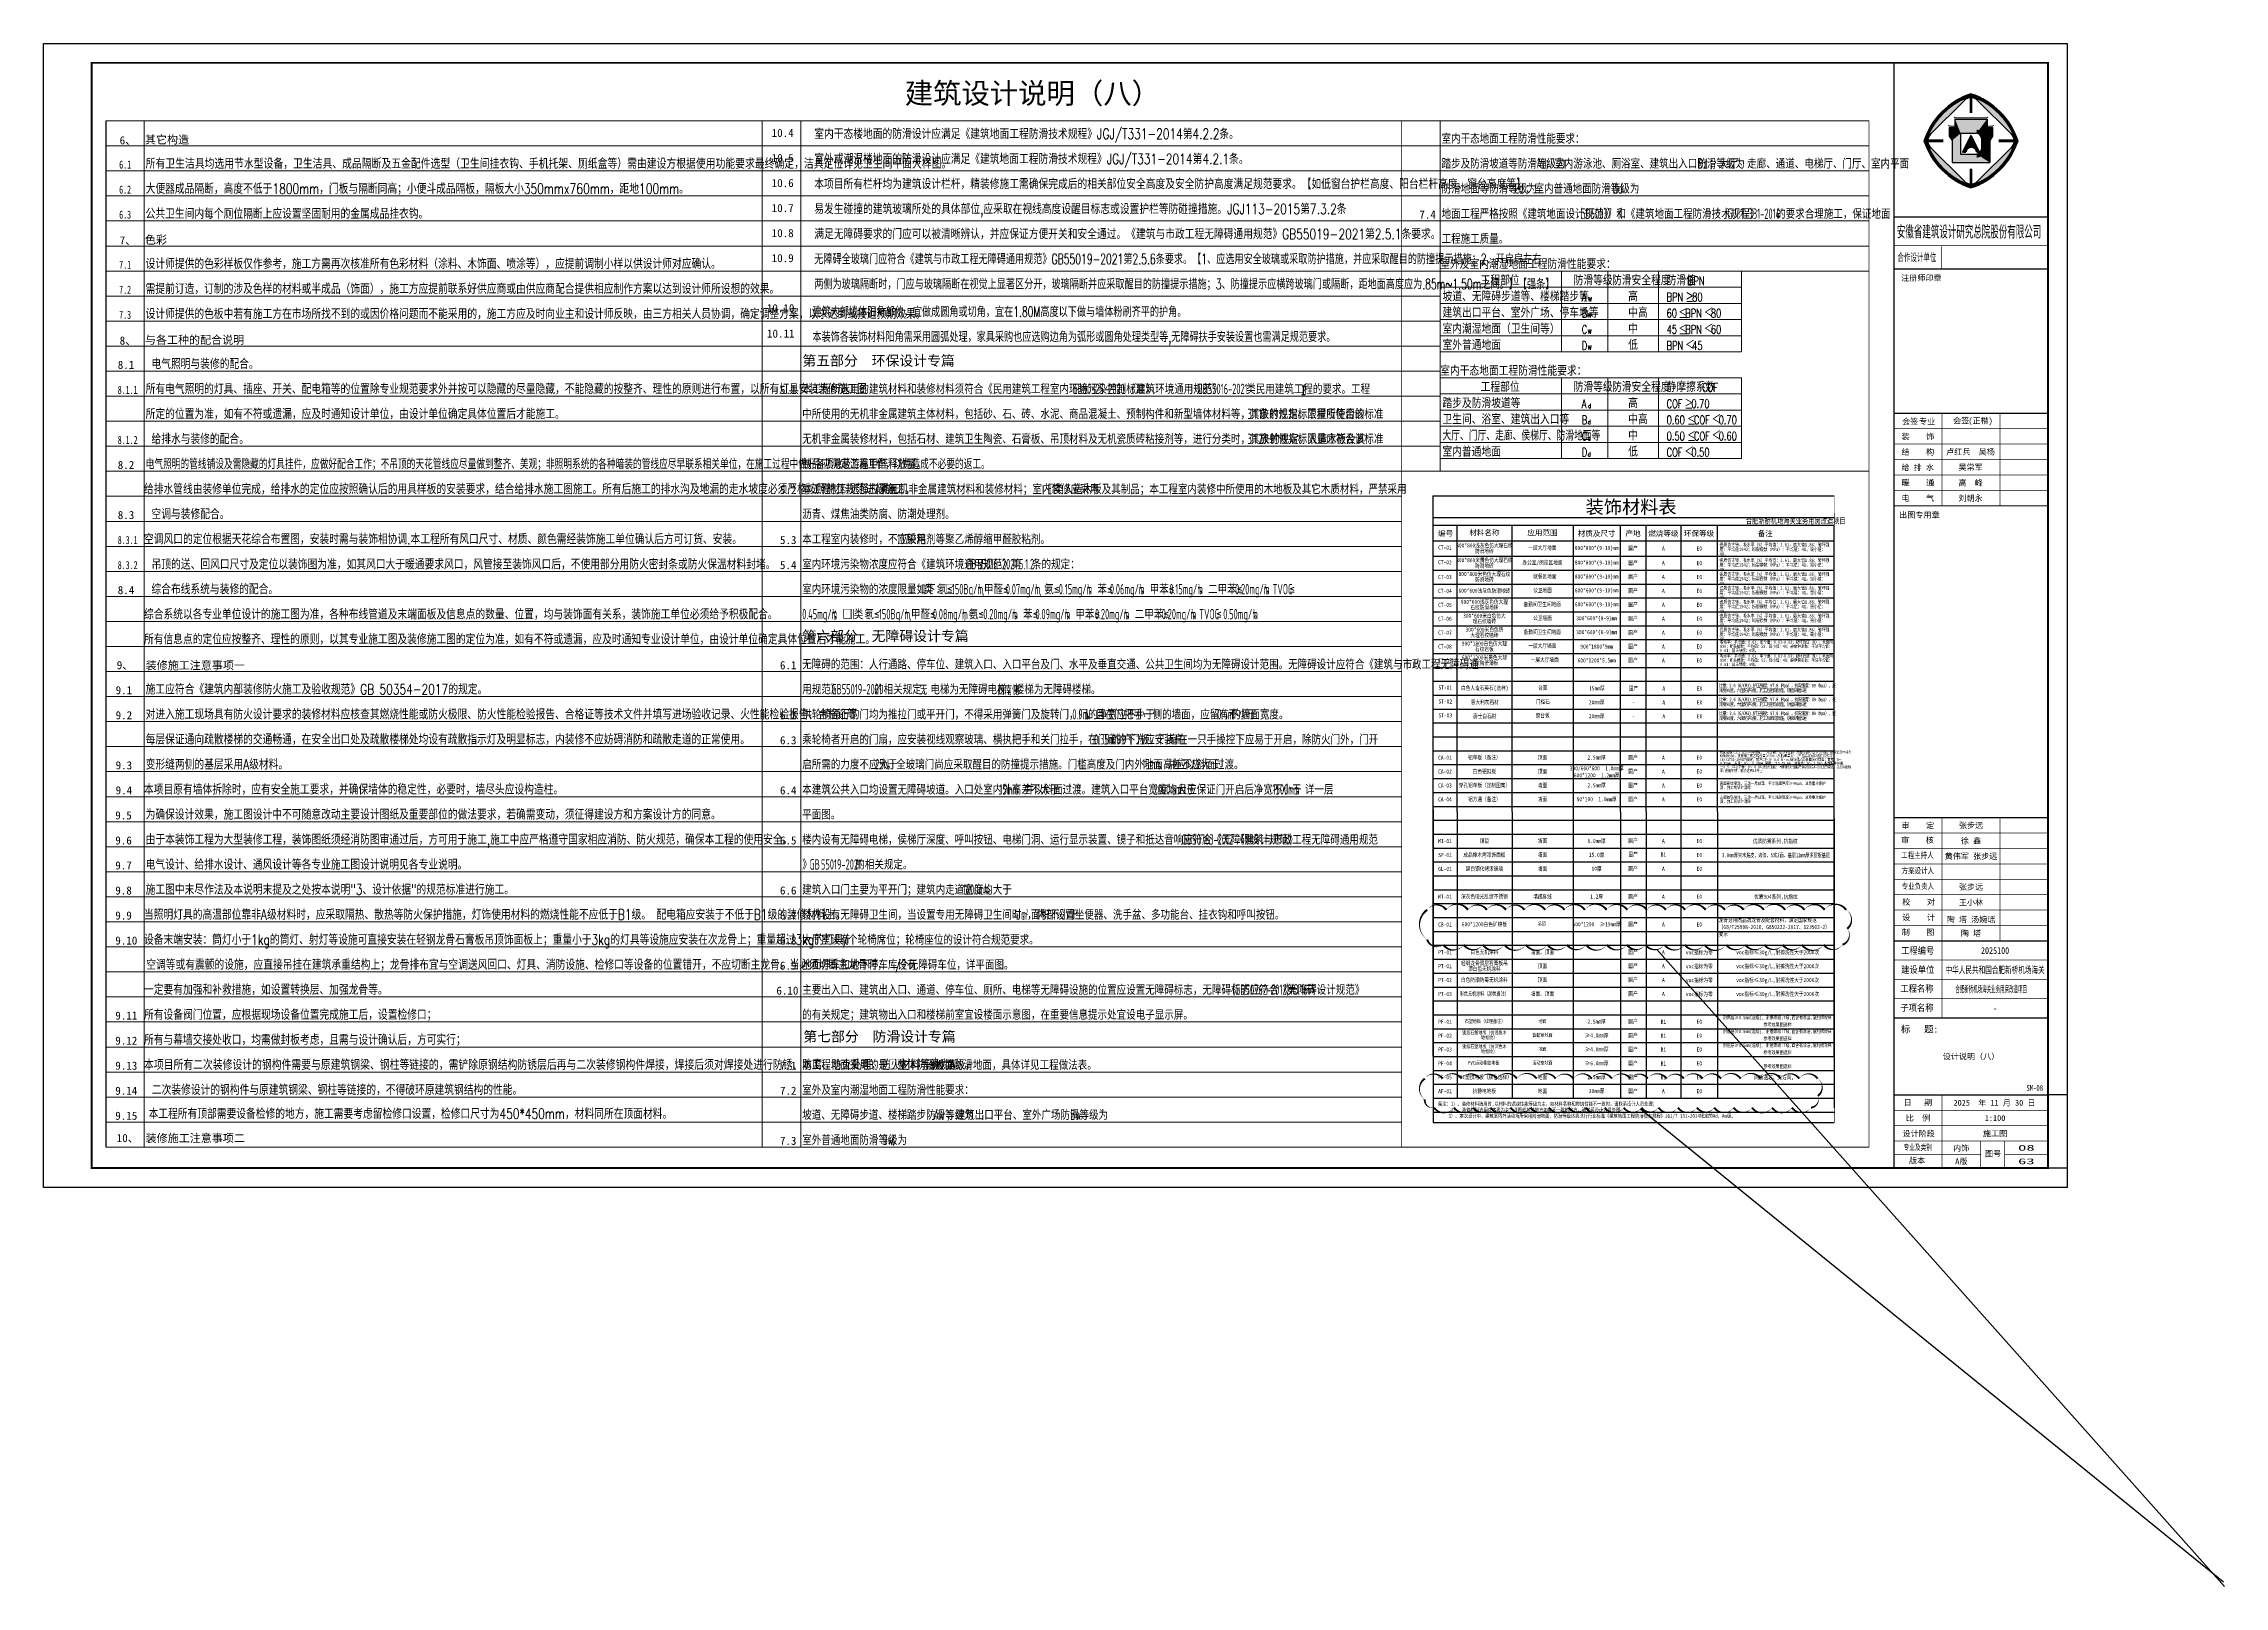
# Model space of a CAD drawing. Header units: millimetres. Extents: x -205444 to 751307, y 179719 to 310340.
# Drawn here: x 638048 to 751307, y 179719 to 259844 of the extents above; entities that cross this region are included whole.
import ezdxf
from ezdxf.enums import TextEntityAlignment as Align

# ---------------------------------------------------------------- set-up
doc = ezdxf.new("R2010")
doc.units = ezdxf.units.MM
doc.header["$LTSCALE"] = 1000
doc.layers.get('0').update_dxf_attribs({"linetype": 'CONTINUOUS'})
doc.layers.get('Defpoints').update_dxf_attribs({"color": 250, "linetype": 'CONTINUOUS'})
for name, color, linetype in [('4', 4, 'CONTINUOUS'), ('BZ_标准图框', 7, 'CONTINUOUS'), ('PUB_TEXT', 7, 'CONTINUOUS'), ('TEXT', 6, 'CONTINUOUS'), ('TXT【文字】', 50, 'CONTINUOUS'), ('VHSoft_boundary', 7, 'CONTINUOUS'), ('项目数据', 200, 'CONTINUOUS')]:
    doc.layers.add(name, color=color, linetype=linetype)
for name, color, linetype, lineweight in [('A-ANNO-TABS', 163, 'CONTINUOUS', 13), ('FF-TEXT ANNOTATION', 2, 'CONTINUOUS', 0), ('L-说明', 55, 'CONTINUOUS', 13), ('LS-说明分割', 157, 'CONTINUOUS', 9)]:
    doc.layers.add(name, color=color, linetype=linetype, lineweight=lineweight)
doc.layers.add('VHSoft_barcode', color=7, linetype='CONTINUOUS', plot=False)
doc.styles.add('_TCH_DIM', font='SIMPLEX', dxfattribs={"bigfont": 'GBCBIG'})
doc.styles.add('HT', font='simhei.ttf')
doc.styles.add('hz', font='simplex.shx', dxfattribs={"width": 0.8, "height": 300, "bigfont": 'hztxt.shx'})
doc.styles.get("Standard").update_dxf_attribs({"font": 'GBENOR', "bigfont": 'GBCBIG.shx'})
doc.styles.add('STYLE1', font='simhei.ttf')
doc.styles.add('宋体', font='SimSun.ttf', dxfattribs={"width": 0.8})
doc.styles.add('文字', font='SimSun.ttf', dxfattribs={"width": 0.8})

msp = doc.modelspace()

# ---------------------------------------------------------------- texts
for s, height, p in [('室内干态地面工程防滑性能要求：', 520.851, (710653, 254646.4)), ('踏步及防滑坡道等防滑等级为', 520.851, (710653, 253350.4)), ('；室内游泳池、厕浴室、建筑出入口防滑等级为', 520.851, (716013.9, 253350.4)), ('；大厅、走廊、通道、电梯厅、门厅、室内平面', 520.851, (724543.1, 253350.4)), ('防滑地面等防滑等级为', 520.85, (710653, 252054.4)), ('；室内普通地面防滑等级为', 520.851, (714984.5, 252054.4)), ('。', 520.9, (719939.3, 252054.4)), ('地面工程严格按照《建筑地面设计规范》（', 520.851, (710653, 250742.4)), ('）和《建筑地面工程防滑技术规程》', 520.851, (719233.8, 250742.4)), ('／', 520.9, (725840.2, 250742.4)), ('的要求合理施工，保证地面', 520.851, (728028.4, 250742.4)), ('工程施工质量。', 520.85, (710653, 249446.4)), ('本工程所选用的建筑材料和装修材料须符合《民用建筑工程室内环境污染控制标准》', 520.851, (677446.8, 241642.4)), ('、《建筑环境通用规范》', 520.851, (693797.3, 241642.4)), ('类民用建筑工程的要求。工程', 520.851, (700505.9, 241642.4)), ('中所使用的无机非金属建筑主体材料，包括砂、石、砖、水泥、商品混凝土、预制构件和新型墙体材料等，其放射性指标限量应符合该标准', 520.851, (677446.8, 240346.4)), ('条的规定。工程所使用的', 520.851, (701195.8, 240346.4)), ('无机非金属装修材料，包括石材、建筑卫生陶瓷、石膏板、吊顶材料及无机瓷质砖粘接剂等，进行分类时，其放射性指标限量应符合该标准', 520.851, (677446.8, 239050.4)), ('条的规定。人造木板及其', 520.851, (701249.8, 239050.4)), ('制品应测定游离甲醛释放量。', 520.851, (677446.8, 237754.4)), ('本工程材料选择应采用', 520.85, (677447.5, 236442.4)), ('类无机非金属建筑材料和装修材料；室内装修应采用', 520.851, (681482, 236442.4)), ('类人造木板及其制品；本工程室内装修中所使用的木地板及其它木质材料，严禁采用', 520.851, (690526.4, 236442.4)), ('沥青、煤焦油类防腐、防潮处理剂。', 520.851, (677447.5, 235146.4)), ('本工程室内装修时，不应采用', 520.851, (677447.5, 233842.4)), ('胶粘剂等聚乙烯醇缩甲醛胶粘剂。', 520.851, (682889.4, 233842.4)), ('室内环境污染物浓度应符合《建筑环境通用规范》', 520.851, (677447.5, 232542.4)), ('第', 520.9, (688326.8, 232542.4)), ('条的规定：', 520.85, (689380.9, 232542.4)), ('室内环境污染物的浓度限量如下：□', 520.851, (677447.5, 231242.4)), ('类', 520.9, (683756.9, 231242.4)), ('氡≤', 520.85, (684460, 231242.4)), ('甲醛≤', 520.85, (686884.4, 231242.4)), ('氨≤', 520.85, (690011.9, 231242.4)), ('，苯≤', 520.85, (692287.8, 231242.4)), ('，甲苯≤', 520.85, (694996.9, 231242.4)), ('，二甲苯≤', 520.85, (698031.1, 231242.4)), ('，', 520.9, (701498.4, 231242.4)), ('≤', 520.9, (702741.5, 231242.4)), ('；□', 520.85, (679046.1, 229946.4)), ('类', 520.9, (680128.4, 229946.4)), ('氡≤', 520.85, (680669.5, 229946.4)), ('甲醛≤', 520.85, (683093.9, 229946.4)), ('氨≤', 520.85, (686094.4, 229946.4)), ('，苯≤', 520.85, (688424.3, 229946.4)), ('，甲苯≤', 520.85, (691134.2, 229946.4)), ('，二甲苯≤', 520.85, (694222.4, 229946.4)), ('，', 520.9, (697689.8, 229946.4)), ('≤', 520.9, (698932.9, 229946.4)), ('。', 520.9, (700883.6, 229946.4)), ('无障碍的范围：人行通路、停车位、建筑入口、入口平台及门、水平及垂直交通、公共卫生间均为无障碍设计范围。无障碍设计应符合《建筑与市政工程无障碍通', 520.851, (677447.5, 227342.4)), ('用规范》', 520.85, (677447.5, 226046.4)), ('的相关规定。', 520.85, (681179, 226046.4)), ('电梯为无障碍电梯，', 520.85, (684101.9, 226046.4)), ('楼梯为无障碍楼梯。', 520.85, (688486.3, 226046.4)), ('供轮椅通行的门均为推拉门或平开门，不得采用弹簧门及旋转门，门的净宽应不小于', 520.851, (677447.5, 224742.4)), ('，且在门把手一侧的墙面，应留有不小于', 520.851, (692178.9, 224742.4)), ('的墙面宽度。', 520.85, (699732.6, 224742.4)), ('乘轮椅者开启的门扇，应安装视线观察玻璃、横执把手和关门拉手，在门扇的下方应安装高', 520.851, (677447.5, 223442.4)), ('的护门板。门扇在一只手操控下应易于开启，除防火门外，门开', 520.851, (693504.4, 223442.4)), ('启所需的力度不应大于', 520.85, (677447.5, 222146.4)), ('，全玻璃门尚应采取醒目的防撞提示措施。门槛高度及门内外地面高差不应大于', 520.851, (681833, 222146.4)), ('，并应以斜面过渡。', 520.85, (695913.2, 222146.4)), ('本建筑公共入口均设置无障碍坡道。入口处室内外高差不大于', 520.851, (677447.5, 220842.4)), ('，并以斜面过渡。建筑入口平台宽度均大于', 520.851, (688494.5, 220842.4)), ('且应保证门开启后净宽不小于', 520.851, (696940.3, 220842.4)), ('，详一层', 520.85, (703057.3, 220842.4)), ('平面图。', 520.85, (677447.5, 219546.4)), ('建筑入口门主要为平开门；建筑内走道宽度均大于', 520.851, (677447.5, 215642.4)), ('。', 520.9, (686976.8, 215642.4)), ('楼内设有无障碍卫生间，当设置专用无障碍卫生间时，面积不小于', 520.851, (677447.5, 214342.4)), ('，内部设置坐便器、洗手盆、多功能台、挂衣钩和呼叫按钮。', 520.851, (689129.3, 214342.4)), ('大厅室设有', 520.85, (677447.5, 213042.4)), ('个轮椅席位；轮椅座位的设计符合规范要求。', 520.851, (679829.2, 213042.4)), ('地面停车和地下停车库设有', 520.851, (677447.5, 211742.4)), ('个无障碍车位，详平面图。', 520.851, (682483.3, 211742.4)), ('主要出入口、建筑出入口、通道、停车位、厕所、电梯等无障碍设施的位置应设置无障碍标志，无障碍标志应符合《无障碍设计规范》', 520.851, (677447.5, 210442.4)), ('第', 520.9, (702625.3, 210442.4)), ('节', 520.9, (703598.4, 210442.4)), ('的有关规定；建筑物出入口和楼梯前室宜设楼面示意图，在重要信息提示处宜设电子显示屏。', 520.851, (677447.5, 209146.4)), ('本工程地面采用的是□整体防滑地面', 520.851, (677446.8, 206542.4)), ('□板块防滑地面，具体详见工程做法表。', 520.851, (683837.1, 206542.4)), ('室外及室内潮湿地面工程防滑性能要求：', 520.851, (677446.8, 205242.4)), ('坡道、无障碍步道、楼梯踏步防滑等级为', 520.851, (677446.8, 203946.4)), ('；建筑出口平台、室外广场防滑等级为', 520.851, (684919.4, 203946.4)), ('。', 520.9, (691824, 203946.4)), ('室外普通地面防滑等级为', 520.851, (677446.8, 202642.4)), ('；', 520.9, (682076.4, 202642.4))]:
    msp.add_text(s, height=height).set_placement(p)
at = {"width": 0.6}
for s, height, p in [('Ad', 540, (715581.9, 253350.4)), ('Bd', 540, (723976.1, 253350.4)), ('Cd', 540, (714444.5, 252054.4)), ('Dd', 540, (719534.3, 252054.4)), ('GB50037', 540, (717856.8, 250742.4)), ('JGJ', 540, (725300.2, 250742.4)), ('T', 540, (726219.4, 250742.4)), ('331-2014', 540, (726597.4, 250742.4)), ('GB50325-2020', 540, (691475.3, 241642.4)), ('GB55016-2021', 540, (697967.9, 241642.4)), ('3.1.1', 540, (700574.8, 240346.4)), ('3.1.2', 540, (700574.8, 239050.4)), ('A', 540, (681239, 236442.4)), ('E1', 540, (690202.4, 236442.4)), ('107', 540, (682376.4, 233842.4)), ('GB', 540, (685950.8, 232542.4)), ('55016-2021', 540, (686544.8, 232542.4)), ('5.1.2', 540, (688705.9, 232542.4)), ('I', 540, (683675.9, 231242.4)), ('150Bq/m', 540, (685218.3, 231242.4)), ('3', 270, (686568.3, 231512.4)), (',', 540, (686789.9, 231242.4)), ('0.07mg/m', 540, (688021.9, 231242.4)), ('3', 270, (689533.9, 231512.4)), (',', 540, (689755.4, 231242.4)), ('0.15mg/m', 540, (690770.2, 231242.4)), ('3', 270, (692228.2, 231512.4)), ('0.06mg/m', 540, (693425.3, 231242.4)), ('3', 270, (694937.3, 231512.4)), ('0.15mg/m', 540, (696513.5, 231242.4)), ('3', 270, (697971.5, 231512.4)), ('0.20mg/m', 540, (699926.8, 231242.4)), ('3', 270, (701438.8, 231512.4)), ('TVOC', 540, (701877.5, 231242.4)), ('0.45mg/m', 540, (677447.5, 229946.4)), ('3', 270, (678986.5, 230216.4)), ('II', 540, (679966.4, 229946.4)), ('150Bq/m', 540, (681427.8, 229946.4)), ('3', 270, (682777.8, 230216.4)), (',', 540, (682999.4, 229946.4)), ('0.08mg/m', 540, (684231.4, 229946.4)), ('3', 270, (685743.4, 230216.4)), (',', 540, (685837.9, 229946.4)), ('0.20mg/m', 540, (686852.7, 229946.4)), ('3', 270, (688364.7, 230216.4)), ('0.09mg/m', 540, (689561.7, 229946.4)), ('3', 270, (691074.6, 230216.4)), ('0.20mg/m', 540, (692650.8, 229946.4)), ('3', 270, (694162.8, 230216.4)), ('0.20mg/m', 540, (696118.2, 229946.4)), ('3', 270, (697630.2, 230216.4)), ('TVOC', 540, (698068.9, 229946.4)), ('0.50mg/m', 540, (699312.1, 229946.4)), ('3', 270, (700824.1, 230216.4)), ('GB55019-2021', 540, (678964.1, 226046.4)), ('0.9m', 540, (691476, 224742.4)), ('0.4m', 540, (699003.6, 224742.4)), ('0.35m', 540, (692613.4, 223442.4)), ('25N', 540, (681239, 222146.4)), ('15mm', 540, (695103.2, 222146.4)), ('15mm', 540, (687684.5, 220842.4)), ('2000mm', 540, (695698.3, 220842.4)), ('1500mm', 540, (701869.3, 220842.4)), ('1200mm', 540, (685788.8, 215642.4)), ('4', 540, (688442.8, 214342.4)), ('m', 540, (688820.8, 214342.4)), ('2', 270, (689063.8, 214612.4)), ('(GB50762-2012)', 540, (699817.3, 210442.4)), ('3.16', 540, (703004.4, 210442.4)), ('Aw', 540, (684271.4, 203946.4)), ('Bw', 540, (691365, 203946.4)), ('Dw', 540, (681617.4, 202642.4))]:
    msp.add_text(s, height=height, dxfattribs=at).set_placement(p)
at = {"style": 'HT'}
for s, p in [('7.4', (709496.2, 250752.4)), ('8.1', (641899.5, 242952.4)), ('5.1', (676289.9, 241652.4)), ('8.2', (641899.5, 237752.4)), ('5.2', (676290.7, 236452.4)), ('8.3', (641899.5, 235152.4)), ('5.3', (676290.7, 233852.4)), ('5.4', (676290.7, 232552.4)), ('8.4', (641899.5, 231252.4)), ('6.1', (676290.7, 227352.4)), ('6.2', (676290.7, 224752.4)), ('6.3', (676290.7, 223452.4)), ('6.4', (676290.7, 220852.4)), ('6.5', (676290.7, 218252.4)), ('6.6', (676290.7, 215652.4)), ('6.7', (676290.7, 214352.4)), ('6.8', (676290.7, 213052.4)), ('6.9', (676290.7, 211752.4)), ('6.10', (676105.3, 210452.4)), ('7.1', (676289.9, 206552.4)), ('7.2', (676289.9, 205252.4)), ('7.3', (676289.9, 202652.4))]:
    msp.add_text(s, height=420, dxfattribs=at).set_placement(p)
at = {"layer": '4', "style": 'HT'}
for s, p in [('6、', (641997.7, 254612.1)), ('其它构造', (643309.1, 254646.6)), ('7、', (641997.7, 249412.1)), ('色彩', (643309.1, 249446.6)), ('与各工种的配合说明', (643309.1, 244246.6)), ('8、', (641997.7, 244212.1)), ('9、', (641846.4, 227352.4)), ('装修施工注意事项一', (643346.8, 227342.4)), ('10、', (641845.7, 202796.7)), ('装修施工注意事项二', (643346.1, 202786.7))]:
    msp.add_text(s, height=420, dxfattribs=at).set_placement(p)
at = {"layer": '4', "char_height": 527.52, "width": 33170.4, "attachment_point": 1, "style": 'HT'}
for s, insert in [('第五部分  环保设计专篇', (677456, 243642.4)), ('第六部分  无障碍设计专篇', (677456.7, 229342.4)), ('第七部分  防滑设计专篇', (677502.8, 208542.4))]:
    msp.add_mtext(s, dxfattribs=dict(at, insert=insert))
at = {"layer": 'A-ANNO-TABS', "color": 0, "style": 'STYLE1'}
msp.add_text('建筑设计说明（八）', height=1080, dxfattribs=at).set_placement((682770, 256726.4))
at = {"layer": 'L-说明', "color": 7, "style": 'HT'}
for s, p in [('10.4', (675861, 254994.1)), ('10.5', (675861, 253694.1)), ('10.6', (675861, 252394.1)), ('10.7', (675861, 251094.1)), ('10.8', (675861, 249794.1)), ('10.9', (675861, 248494.1)), ('10.10', (675611, 245894.1)), ('10.11', (675618.6, 244572.4))]:
    msp.add_text(s, height=420, dxfattribs=at).set_placement(p)
at = {"layer": 'L-说明', "color": 7, "style": 'hz'}
for s, width, p in [('室内干态楼地面的防滑设计应满足《建筑地面工程防滑技术规程》JGJ/T331-2014第4.2.2条。', 0.75, (678073.9, 254887.4)), ('室外或潮湿楼地面的防滑设计应满足《建筑地面工程防滑技术规程》JGJ/T331-2014第4.2.1条。', 0.75, (678073.9, 253587.4)), ('本项目所有栏杆均为建筑设计栏杆，精装修施工需确保完成后的相关部位安全高度及安全防护高度满足规范要求。【如低窗台护栏高度、阳台栏杆高度、窗台高度等】', 0.75, (678073.9, 252287.4)), ('易发生碰撞的建筑玻璃所处的具体部位,应采取在视线高度设醒目标志或设置护栏等防碰撞措施。JGJ113-2015第7.3.2条', 0.75, (678073.9, 250987.4)), ('满足无障碍要求的门应可以被清晰辨认，并应保证方便开关和安全通过。《建筑与市政工程无障碍通用规范》GB55019-2021第2.5.1条要求。', 0.75, (678073.9, 249687.4)), ('无障碍全玻璃门应符合《建筑与市政工程无障碍通用规范》GB55019-2021第2.5.6条要求。【1、应选用安全玻璃或采取防护措施，并应采取醒目的防撞提示措施；2、开启扇左右', 0.65, (678073.9, 248387.4)), ('两侧为玻璃隔断时，门应与玻璃隔断在视觉上显著区分开，玻璃隔断并应采取醒目的防撞提示措施；3、防撞提示应横跨玻璃门或隔断，距地面高度应为.85m~1.50m之间。】【强条】', 0.65, (678073.9, 247087.4)), ('建筑内部墙体阳角部位，宜做成圆角或切角，宜在1.80M高度以下做与墙体粉刷齐平的护角。', 0.65, (677979, 245647.5)), ('本装饰各装饰材料阳角需采用圆弧处理，家具采购也应选购边角为弧形或圆角处理类型等,无障碍扶手安装设置也需满足规范要求。', 0.65, (677979, 244347.5)), ('电气照明与装修的配合。', 0.75, (643648.3, 242942.4)), ('给排水与装修的配合。', 0.75, (643648.3, 239042.4)), ('空调与装修配合。', 0.75, (643648.3, 235142.4)), ('综合布线系统与装修的配合。', 0.75, (643648.3, 231242.4))]:
    msp.add_text(s, height=540, dxfattribs=dict(at, width=width)).set_placement(p)
at = {"layer": 'L-说明'}
for s, height, style, width, p in [('6.1', 420, 'HT', 0.6, (641973.3, 253352.4)), ('大便器成品隔断，高度不低于1800mm，门板与隔断同高；小便斗成品隔板，隔板大小350mmx760mm，距地100mm。', 540, 'hz', 0.75, (643346.8, 252042.4)), ('6.2', 420, 'HT', 0.6, (641973.3, 252052.4)), ('6.3', 420, 'HT', 0.6, (641973.3, 250752.4)), ('公共卫生间内每个厕位隔断上应设置坚固耐用的金属成品挂衣钩。', 540, 'hz', 0.75, (643346.8, 250742.4)), ('7.1', 420, 'HT', 0.6, (641973.3, 248152.4)), ('设计师提供的色彩样板仅作参考，施工方需再次核准所有色彩材料（涂料、木饰面、喷涂等），应提前调制小样以供设计师对应确认。', 540, 'hz', 0.75, (643346.8, 248142.4)), ('7.2', 420, 'HT', 0.6, (641973.3, 246852.4)), ('需提前订造，订制的涉及色样的材料或半成品（饰面），施工方应提前联系好供应商或由供应商配合提供相应制作方案以达到设计师所设想的效果。', 540, 'hz', 0.75, (643346.8, 246842.4)), ('7.3', 420, 'HT', 0.6, (641973.3, 245552.4)), ('设计师提供的色板中若有施工方在市场所找不到的或因价格问题而不能采用的，施工方应及时向业主和设计师反映，由三方相关人员协调，确定调整方案，以求达到或接近预期效果。', 540, 'hz', 0.75, (643346.8, 245542.4)), ('8.1.1', 420, 'HT', 0.6, (641899.5, 241652.4)), ('所有电气照明的灯具、插座、开关、配电箱等的位置除专业规范要求外并按可以隐藏的尽量隐藏，不能隐藏的按整齐、理性的原则进行布置，以所有灯具安装装修施工图', 540, 'hz', 0.75, (643346.8, 241642.4)), ('所定的位置为准，如有不符或遗漏，应及时通知设计单位，由设计单位确定具体位置后才能施工。', 540, 'hz', 0.75, (643346.8, 240342.4)), ('8.1.2', 420, 'HT', 0.6, (641899.5, 239052.4)), ('电气照明的管线铺设及需隐藏的灯具挂件，应做好配合工作；不吊顶的天花管线应尽量做到整齐、美观；非照明系统的各种暗装的管线应尽早联系相关单位，在施工过程中做好各项隐蔽工程工作，以免造成不必要的返工。', 540, 'hz', 0.62, (643346.8, 237742.4)), ('给排水管线由装修单位完成，给排水的定位应按照确认后的用具样板的安装要求，结合给排水施工图施工。所有后施工的排水沟及地漏的走水坡度必须严格按照施工规范进行施工。', 540, 'hz', 0.75, (643261.7, 236442.4)), ('8.3.1', 420, 'HT', 0.6, (641899.5, 233852.4)), ('空调风口的定位根据天花综合布置图，安装时需与装饰相协调.本工程所有风口尺寸、材质、颜色需经装饰施工单位确认后方可订货、安装。', 540, 'hz', 0.75, (643261.7, 233842.4)), ('8.3.2', 420, 'HT', 0.6, (641899.5, 232552.4)), (' 吊顶的送、回风口尺寸及定位以装饰图为准，如其风口大于暖通要求风口，风管接至装饰风口后，不使用部分用防火密封条或防火保温材料封堵。', 540, 'hz', 0.75, (643378.8, 232535.5)), ('综合系统以各专业单位设计的施工图为准，各种布线管道及末端面板及信息点的数量、位置，均与装饰面有关系，装饰施工单位必须给予积极配合。', 540, 'hz', 0.75, (643261.7, 229942.4)), ('所有信息点的定位应按整齐、理性的原则，以其专业施工图及装修施工图的定位为准，如有不符或遗漏，应及时通知专业设计单位，由设计单位确定具体位置后才能施工。', 540, 'hz', 0.75, (643261.7, 228642.4)), ('施工应符合《建筑内部装修防火施工及验收规范》GB 50354-2017的规定。', 540, 'hz', 0.75, (643346.8, 226042.4)), ('对进入施工现场具有防火设计要求的装修材料应核查其燃烧性能或防火极限、防火性能检验报告、合格证等技术文件并填写进场验收记录、火性能检验报告、合格证等', 540, 'hz', 0.75, (643346.8, 224742.4)), ('每层保证通向疏散楼梯的交通畅通，在安全出口处及疏散楼梯处均设有疏散指示灯及明显标志，内装修不应妨碍消防和疏散走道的正常使用。', 540, 'hz', 0.75, (643346.8, 223442.4)), ('变形缝两侧的基层采用A级材料。', 540, 'hz', 0.75, (643346.8, 222142.4)), ('本项目原有墙体拆除时，应有安全施工要求，并确保墙体的稳定性，必要时，墙尽头应设构造柱。', 540, 'hz', 0.75, (643262.5, 220842.4)), ('为确保设计效果，施工图设计中不可随意改动主要设计图纸及重要部位的做法要求，若确需变动，须征得建设方和方案设计方的同意。', 540, 'hz', 0.75, (643346.8, 219542.4)), ('由于本装饰工程为大型装修工程，装饰图纸须经消防图审通过后，方可用于施工,施工中应严格遵守国家相应消防、防火规范，确保本工程的使用安全。', 540, 'hz', 0.75, (643346.8, 218242.4)), ('电气设计、给排水设计、通风设计等各专业施工图设计说明见各专业说明。', 540, 'hz', 0.75, (643346.8, 216942.4)), ('施工图中末尽作法及本说明末提及之处按本说明"3、设计依据"的规范标准进行施工。', 540, 'hz', 0.75, (643346.8, 215642.4)), ('当照明灯具的高温部位靠非A级材料时，应采取隔热、散热等防火保护措施，灯饰使用材料的燃烧性能不应低于B1级。 配电箱应安装于不低于B1级的装修材料上。', 540, 'hz', 0.75, (643261.7, 214342.4)), ('设备末端安装：筒灯小于1kg的筒灯、射灯等设施可直接安装在轻钢龙骨石膏板吊顶饰面板上；重量小于3kg的灯具等设施应安装在次龙骨上；重量超过3kg的灯具、', 540, 'hz', 0.75, (643261.7, 213042.4)), ('空调等或有震颤的设施，应直接吊挂在建筑承重结构上；龙骨排布宜与空调送风回口、灯具、消防设施、检修口等设备的位置错开，不应切断主龙骨。当必须切断主龙骨时，', 540, 'hz', 0.75, (643378.3, 211742.4)), ('一定要有加强和补救措施，如设置转换层、加强龙骨等。', 540, 'hz', 0.75, (643261.7, 210442.4)), ('所有设备阀门位置，应根据现场设备位置完成施工后，设置检修口；', 540, 'hz', 0.75, (643262.5, 209142.4)), ('所有与幕墙交接处收口，均需做封板考虑，且需与设计确认后，方可实行；', 540, 'hz', 0.75, (643261.7, 207842.4)), ('本项目所有二次装修设计的钢构件需要与原建筑钢梁、钢柱等链接的，需铲除原钢结构防锈层后再与二次装修钢构件焊接，焊接后须对焊接处进行防锈、防腐、防火处理，防火材料等级为A级。', 540, 'hz', 0.7, (643261.7, 206542.4)), ('二次装修设计的钢构件与原建筑钢梁、钢柱等链接的，不得破环原建筑钢结构的性能。', 540, 'hz', 0.75, (643669.3, 205242.4)), ('本工程所有顶部需要设备检修的地方，施工需要考虑留检修口设置，检修口尺寸为450*450mm，材料同所在顶面材料。', 540, 'hz', 0.75, (643497.5, 203999.8))]:
    msp.add_text(s, height=height, dxfattribs=dict(at, style=style, width=width)).set_placement(p)
at = {"layer": 'L-说明', "color": 1, "style": 'hz', "width": 0.7}
msp.add_text('所有卫生洁具均选用节水型设备，卫生洁具、成品隔断及五金配件选型（卫生间挂衣钩、手机托架、厕纸盒等）需由建设方根据使用功能要求最终确定，洁具定位详见卫生间平面大样图。', height=540, dxfattribs=at).set_placement((643346.8, 253342.4))
at = {"layer": 'L-说明', "style": 'HT'}
for s, p in [('9.1', (641788.7, 226052.4)), ('9.2', (641788.7, 224752.4)), ('9.3', (641788.7, 222152.4)), ('9.4', (641788.7, 220852.4)), ('9.5', (641770.8, 219552.4)), ('9.6', (641770.8, 218252.4)), ('9.7', (641770.8, 216952.4)), ('9.8', (641770.8, 215652.4)), ('9.9', (641770.8, 214352.4)), ('9.10', (641770.8, 213052.4)), ('9.11', (641770.8, 209152.4)), ('9.12', (641770.8, 207852.4)), ('9.13', (641770.8, 206552.4)), ('9.14', (641770.8, 205252.4)), ('9.15', (641770.8, 203952.4))]:
    msp.add_text(s, height=420, dxfattribs=at).set_placement(p)
at = {"layer": 'PUB_TEXT'}
for s, height, p in [('楼内设有无障碍电梯，侯梯厅深度、呼叫按钮、电梯门洞、运行显示装置、镜子和抵达音响应符合《无障碍设计规范》', 520.851, (677446.8, 218242.4)), ('、《建筑与市政工程无障碍通用规范', 520.851, (699430.5, 218242.4)), ('》', 520.9, (677446.8, 216946.4)), ('的相关规定。', 520.85, (680202.8, 216946.4))]:
    msp.add_text(s, height=height, dxfattribs=at).set_placement(p)
at = {"layer": 'PUB_TEXT', "width": 0.6}
for s, p in [('GB50763-2012', (697162.5, 218242.4)), ('GB', (677825.9, 216946.4)), ('55019-2021', (678419.9, 216946.4))]:
    msp.add_text(s, height=540, dxfattribs=at).set_placement(p)
at = {"layer": '项目数据', "style": 'hz'}
for s, height, width, p in [('无', 461.7, 0.6, (683575.4, 226026.2)), ('西南侧', 461.7, 0.6, (687591.4, 226007.9)), ('/', 461.7, 0.6, (679564.8, 213052.6)), ('/', 461.7, 0.6, (682292.2, 211752.6)), ('√', 540, 0.75, (684099.7, 206576.1))]:
    msp.add_text(s, height=height, dxfattribs=dict(at, width=width)).set_placement(p)

# ---------------------------------------------------------------- blocks, each defined once
blk = doc.blocks.new('A$C0C5F3478')
at = {"layer": 'LS-说明分割'}
for p, q in [((0, 9277), (0, 5277)), ((14900, 9277), (0, 9277)), ((6000, 9277), (6000, 5277)), ((8300, 9277), (8300, 5277)), ((10800, 9277), (10800, 5277)), ((14900, 9277), (14900, 5277)), ((14900, 8477), (0, 8477)), ((14900, 7677), (0, 7677)), ((14900, 6877), (0, 6877)), ((14900, 6077), (0, 6077)), ((14900, 5277), (0, 5277)), ((0, 4000), (0, 0)), ((14900, 4000), (0, 4000)), ((6000, 4000), (6000, 0)), ((8300, 4000), (8300, 0)), ((10800, 4000), (10800, 0)), ((14900, 4000), (14900, 0)), ((14900, 3200), (0, 3200)), ((14900, 2400), (0, 2400)), ((14900, 1600), (0, 1600)), ((14900, 800), (0, 800)), ((14900, 0), (0, 0))]:
    blk.add_line(p, q, dxfattribs=at)
at = {"layer": 'PUB_TEXT', "style": '_TCH_DIM'}
for s, height, p in [('室外及室内潮湿地面工程防滑性能要求：', 482.27, (0, 9377)), ('工程部位', 482.3, (2000, 8577)), ('防滑等级', 482.3, (6600, 8577)), ('防滑安全程度', 482.3, (8500, 8577)), ('防滑值', 482.3, (11200, 8577)), ('坡道、无障碍步道等、楼梯踏步等', 482.27, (117, 7777)), ('高', 482, (9300, 7777)), ('≥', 482, (12114, 7777)), ('建筑出口平台、室外广场、停车场等', 482.27, (117, 6977)), ('室内潮湿地面（卫生间等）', 482.27, (117, 6177)), ('中高', 482.3, (9300, 6977)), ('中', 482, (9300, 6177)), ('≤', 482, (11771, 6977)), ('≤', 482, (11771, 6177)), ('＜', 482, (13037, 6977)), ('＜', 482, (13037, 6177)), ('室外普通地面', 482.3, (117, 5377)), ('低', 482, (9300, 5377)), ('＜', 482, (12114, 5377)), ('室内干态地面工程防滑性能要求：', 482.27, (0, 4100)), ('工程部位', 482.3, (2000, 3300)), ('防滑等级', 482.3, (6600, 3300)), ('防滑安全程度', 482.3, (8500, 3300)), ('静摩擦系数', 482.3, (11200, 3300)), ('踏步及防滑坡道等', 482.3, (112, 2500)), ('卫生间、浴室、建筑出入口等', 482.27, (112, 1700)), ('高', 482, (9300, 2500)), ('中高', 482.3, (9300, 1700)), ('≥', 482, (12071, 2500)), ('＜', 482, (13422, 1700)), ('大厅、门厅、走廊、侯梯厅、防滑地面等', 434.04, (112, 900)), ('中', 482, (9300, 900)), ('≤', 482, (12200, 1700)), ('≤', 482, (12200, 900)), ('＜', 482, (13422, 900)), ('室内普通地面', 482.3, (112, 100)), ('低', 482, (9300, 100)), ('＜', 482, (12071, 100))]:
    blk.add_text(s, height=height, dxfattribs=at).set_placement(p)
at = {"layer": 'PUB_TEXT', "style": '_TCH_DIM', "width": 0.705882}
for s, height, p in [('BPN', 425, (12253, 8577)), ('A', 425, (7000, 7777)), ('W', 212, (7314, 7777)), ('BPN', 425, (11200, 7777)), ('80', 425, (12465, 7777)), ('C', 425, (7000, 6177)), ('B', 425, (7000, 6977)), ('W', 212, (7300, 6977)), ('45', 425, (11200, 6177)), ('60', 425, (11200, 6977)), ('BPN', 425, (12122, 6977)), ('BPN', 425, (12122, 6177)), ('80', 425, (13388, 6977)), ('60', 425, (13388, 6177)), ('D', 425, (7000, 5377)), ('W', 212, (7300, 6177)), ('W', 212, (7300, 5377)), ('BPN', 425, (11200, 5377)), ('45', 425, (12465, 5377)), ('COF', 425, (12955, 3300)), ('A', 425, (7000, 2500)), ('d', 212, (7314, 2500)), ('COF', 425, (11200, 2500)), ('0.70', 425, (12422, 2500)), ('C', 425, (7000, 900)), ('B', 425, (7000, 1700)), ('d', 212, (7300, 1700)), ('d', 212, (7300, 900)), ('0.60', 425, (11200, 1700)), ('0.50', 425, (11200, 900)), ('COF', 425, (12551, 1700)), ('COF', 425, (12551, 900)), ('0.70', 425, (13774, 1700)), ('0.60', 425, (13774, 900)), ('D', 425, (7000, 100)), ('d', 212, (7300, 100)), ('COF', 425, (11200, 100)), ('0.50', 425, (12422, 100))]:
    blk.add_text(s, height=height, dxfattribs=at).set_placement(p)
blk = doc.blocks.new('Ileifh')
at = {"layer": '项目数据'}
for points in [[(181, -764), (351, -764)], [(196, -314), (336, -314)], [(266, -764), (266, -314)]]:
    blk.add_lwpolyline(points, dxfattribs=at)
blk = doc.blocks.new('HB')
at = {"color": 7, "const_width": 113}
for points in [[(7139, 8048, 0.2022739), (6580, 7812)], [(7139, 8047, 0.2022739), (6580, 7811)], [(7139, 8048, -0.2022739), (7699, 7812)], [(7139, 8047, -0.2022739), (7699, 7811)]]:
    blk.add_lwpolyline(points, format="xyb", dxfattribs=at)
at = {"color": 7}
for centre in [(7139, 7267), (7139, 7267), (7139, 7267), (7139, 7266), (7139, 7266), (7139, 7266)]:
    blk.add_arc(centre, 725, 45, 135, dxfattribs=at)
at = {"layer": 'TEXT', "color": 7}
for p, q in [((6627, 7779), (4028, 5181)), ((6627, 7779), (4028, 5181)), ((4028, 5181), (6627, 7779)), ((4028, 5180), (6627, 7778)), ((6627, 7778), (4028, 5180)), ((6627, 7778), (4028, 5180)), ((7139, 6842), (7139, 8292)), ((7139, 6841), (7139, 8291)), ((10250, 5181), (7651, 7779)), ((7651, 7779), (10250, 5181)), ((7651, 7778), (10250, 5180)), ((10250, 5180), (7651, 7778)), ((5472, 5683), (5907, 5683)), ((5472, 5683), (5472, 5031)), ((5472, 5682), (5907, 5682)), ((5472, 5682), (5472, 5030)), ((5907, 6335), (8371, 6335)), ((5907, 6335), (5907, 5683)), ((5907, 6334), (8371, 6334)), ((5907, 6334), (5907, 5682)), ((6342, 5248), (7574, 5248)), ((6342, 5248), (6342, 3654)), ((6342, 5247), (7574, 5247)), ((6342, 5247), (6342, 3653)), ((7139, 5103), (6487, 3799)), ((7139, 5102), (6487, 3798)), ((7139, 5103), (7139, 4207)), ((7139, 5102), (7139, 4206)), ((8371, 6335), (8371, 5683)), ((8371, 6334), (8371, 5682)), ((8371, 5683), (8806, 5683)), ((8371, 5682), (8806, 5682)), ((8806, 5683), (8806, 5031)), ((8806, 5682), (8806, 5030)), ((3516, 4669), (4965, 4669)), ((3516, 4668), (4965, 4668)), ((4028, 4156), (6627, 1558)), ((6627, 1558), (4028, 4156)), ((6627, 1557), (4028, 4155)), ((4028, 4155), (6627, 1557)), ((5472, 5031), (5690, 4705)), ((5472, 5030), (5690, 4704)), ((5690, 4705), (5690, 3002)), ((5690, 4704), (5690, 3001)), ((6342, 3654), (7574, 3654)), ((6342, 3653), (7574, 3653)), ((6487, 3799), (6731, 3799)), ((6487, 3798), (6731, 3798)), ((7175, 5031), (7791, 3799)), ((7175, 5031), (7175, 4159)), ((7175, 5030), (7791, 3798)), ((7175, 5030), (7175, 4158)), ((7583, 3799), (7791, 3799)), ((7583, 3798), (7791, 3798)), ((7651, 1558), (10250, 4156)), ((7651, 1557), (10250, 4155)), ((7936, 4886), (7936, 4017)), ((7936, 4885), (7936, 4015)), ((8806, 5031), (8588, 4705)), ((8806, 5030), (8588, 4704)), ((8588, 4705), (8588, 3002)), ((8588, 4704), (8588, 3001)), ((9313, 4669), (10762, 4669)), ((9313, 4668), (10762, 4668)), ((5690, 3002), (8588, 3002)), ((5690, 3001), (8588, 3001)), ((7139, 2495), (7139, 1046)), ((7139, 2494), (7139, 1045))]:
    blk.add_line(p, q, dxfattribs=at)
for points, const_width in [([(7167, 8189, 0.235887), (3616, 4634)], 213), ([(7167, 8188, 0.235887), (3616, 4633)], 213), ([(7111, 8189, -0.235887), (10662, 4634)], 213), ([(7111, 8188, -0.235887), (10662, 4633)], 213), ([(3777, 4717, -0.2022739), (4018, 5274)], 113), ([(3777, 4716, -0.2022739), (4018, 5273)], 113), ([(8072, 4886, 0.4142136), (7574, 5384)], 272), ([(8072, 4885, 0.4142136), (7574, 5383)], 272), ([(10501, 4717, 0.2022739), (10260, 5274)], 113), ([(10501, 4716, 0.2022739), (10260, 5273)], 113), ([(7167, 1148, -0.235887), (3616, 4704)], 213), ([(7167, 1147, -0.235887), (3616, 4703)], 213), ([(3777, 4620, 0.2022739), (4018, 4063)], 113), ([(3777, 4619, 0.2022739), (4018, 4062)], 113), ([(6686, 3799, -0.4142136), (7139, 4252)], 181), ([(6686, 3798, -0.4142136), (7139, 4251)], 181), ([(6731, 3799, -0.4142136), (7139, 4207)], 181), ([(6731, 3798, -0.4142136), (7139, 4206)], 181), ([(7111, 1148, 0.235887), (10662, 4704)], 213), ([(7111, 1147, 0.235887), (10662, 4703)], 213), ([(7628, 3799, 0.4142136), (7175, 4252)], 181), ([(7628, 3798, 0.4142136), (7175, 4251)], 181), ([(7583, 3799, 0.4142136), (7175, 4207)], 181), ([(7583, 3798, 0.4142136), (7175, 4206)], 181), ([(7574, 3518, 0.4142136), (8072, 4017)], 272), ([(7574, 3517, 0.4142136), (8072, 4015)], 272), ([(10501, 4620, -0.2022739), (10260, 4063)], 113), ([(10501, 4619, -0.2022739), (10260, 4062)], 113), ([(7139, 1289, -0.2022739), (6580, 1525)], 113), ([(7139, 1288, -0.2022739), (6580, 1524)], 113), ([(7139, 1289, 0.2022739), (7699, 1525)], 113), ([(7139, 1288, 0.2022739), (7699, 1524)], 113)]:
    blk.add_lwpolyline(points, format="xyb", dxfattribs=dict(at, const_width=const_width))
for points, const_width in [([(7139, 8248), (7139, 6799)], 217), ([(7139, 8247), (7139, 6798)], 217), ([(5396, 5869), (5472, 5792), (5907, 5792)], 72.5), ([(5396, 5868), (5472, 5791), (5907, 5791)], 72.5), ([(5830, 6521), (5907, 6444), (8371, 6444), (8448, 6521)], 72.5), ([(5830, 6520), (5907, 6443), (8371, 6443), (8448, 6520)], 72.5), ([(8371, 5792), (8806, 5792), (8882, 5869)], 72.5), ([(8371, 5791), (8806, 5791), (8882, 5868)], 72.5), ([(3560, 4669), (5009, 4669)], 217), ([(3560, 4668), (5009, 4668)], 217), ([(10719, 4669), (9269, 4669)], 217), ([(10719, 4668), (9269, 4668)], 217), ([(7139, 1089), (7139, 2538)], 217), ([(7139, 1088), (7139, 2537)], 217)]:
    blk.add_lwpolyline(points, dxfattribs=dict(at, const_width=const_width))
for centre, radius, start, end in [((8951, 2857), 5728, 108.43495, 161.56505), ((8951, 2857), 5728, 108.43495, 161.56505), ((8951, 2857), 5728, 108.43495, 161.56505), ((8951, 2856), 5728, 108.43495, 161.56505), ((8951, 2856), 5728, 108.43495, 161.56505), ((8951, 2856), 5728, 108.43495, 161.56505), ((5328, 2857), 5728, 18.43495, 71.56505), ((5328, 2857), 5728, 18.43495, 71.56505), ((5328, 2856), 5728, 18.43495, 71.56505), ((5328, 2856), 5728, 18.43495, 71.56505), ((4541, 4669), 725, 135, 225), ((4541, 4669), 725, 135, 225), ((4541, 4669), 725, 135, 225), ((4541, 4669), 725, 135, 225), ((4541, 4668), 725, 135, 225), ((4541, 4668), 725, 135, 225), ((4541, 4668), 725, 135, 225), ((4541, 4668), 725, 135, 225), ((7574, 4886), 362, 0, 90), ((7574, 4885), 362, 0, 90), ((9737, 4669), 725, 315, 45), ((9737, 4669), 725, 315, 45), ((9737, 4668), 725, 315, 45), ((9737, 4668), 725, 315, 45), ((8951, 6480), 5728, 198.43495, 251.56505), ((8951, 6480), 5728, 198.43495, 251.56505), ((8951, 6479), 5728, 198.43495, 251.56505), ((8951, 6479), 5728, 198.43495, 251.56505), ((5328, 6480), 5728, 288.43495, 341.56505), ((5328, 6479), 5728, 288.43495, 341.56505), ((7574, 4017), 362, 270, 0), ((7574, 4015), 362, 270, 0), ((7139, 2070), 725, 225, 315), ((7139, 2070), 725, 225, 315), ((7139, 2069), 725, 225, 315), ((7139, 2069), 725, 225, 315)]:
    blk.add_arc(centre, radius, start, end, dxfattribs=at)
for points in [[(6662, 7812), (6076, 7812), (4028, 5181), (4028, 5788)], [(6662, 7811), (6076, 7811), (4028, 5180), (4028, 5787)], [(7616, 7812), (8202, 7812), (10250, 5181), (10250, 5788)], [(7616, 7811), (8202, 7811), (10250, 5180), (10250, 5787)], [(5472, 5683), (5907, 5683), (5472, 5031), (6342, 5248)], [(5472, 5682), (5907, 5682), (5472, 5030), (6342, 5247)], [(5472, 5031), (5690, 4705), (6342, 5248)], [(5472, 5030), (5690, 4704), (6342, 5247)], [(5690, 4705), (6342, 5248), (5690, 3002), (6342, 3654)], [(5690, 4704), (6342, 5247), (5690, 3001), (6342, 3653)], [(5907, 6335), (6342, 5248), (8371, 6335), (7574, 5248)], [(5907, 6335), (5907, 5683), (6342, 5248)], [(5907, 6334), (6342, 5247), (8371, 6334), (7574, 5247)], [(5907, 6334), (5907, 5682), (6342, 5247)], [(6686, 3799), (6487, 3799), (7139, 4252), (7139, 5103)], [(6686, 3798), (6487, 3798), (7139, 4251), (7139, 5102)], [(8371, 6335), (7667, 5375), (8371, 5683), (8037, 5070)], [(8371, 6334), (7667, 5374), (8371, 5682), (8037, 5069)], [(7936, 4886), (8588, 4705), (8371, 5683), (8806, 5031)], [(7936, 4885), (8588, 4704), (8371, 5682), (8806, 5030)], [(8371, 5683), (8806, 5683), (8806, 5031)], [(8371, 5682), (8806, 5682), (8806, 5030)], [(6662, 1525), (6076, 1525), (4028, 4156), (4028, 3550)], [(6662, 1524), (6076, 1524), (4028, 4155), (4028, 3549)], [(6342, 3654), (5690, 3002), (7574, 3654), (8588, 3002)], [(6342, 3653), (5690, 3001), (7574, 3653), (8588, 3001)], [(7791, 3799), (7628, 3799), (7175, 5031), (7175, 4252)], [(7791, 3798), (7628, 3798), (7175, 5030), (7175, 4251)], [(7616, 1525), (8202, 1525), (10250, 4156), (10250, 3550)], [(7616, 1524), (8202, 1524), (10250, 4155), (10250, 3549)], [(7741, 3547), (8043, 3850), (8588, 3002)], [(7741, 3546), (8043, 3849), (8588, 3001)], [(8588, 3002), (7936, 4017), (8588, 4705), (7936, 4886)], [(8588, 3001), (7936, 4015), (8588, 4704), (7936, 4885)]]:
    blk.add_solid(points, dxfattribs=at)
blk = doc.blocks.new('vhtemplate_标准图框_A1+0.5')
at = {"layer": 'BZ_标准图框'}
blk.add_lwpolyline([(210, 594), (1261, 594), (1261, 0), (210, 0)], close=True, dxfattribs=at)
at = {"layer": 'BZ_标准图框', "const_width": 1}
blk.add_lwpolyline([(1251, 10), (1251, 584), (235, 584), (235, 10)], close=True, dxfattribs=at)
at = {"layer": 'BZ_标准图框'}
for points, const_width in [([(1171, 10), (1171, 584)], 0.7), ([(1171, 504), (1251, 504)], 0.7), ([(1171, 489), (1251, 489)], 0.35), ([(1195.6, 476.8), (1195.6, 488.8)], 0.35), ([(1171, 477), (1251, 477)], 0.7), ([(1171, 402), (1251, 402)], 0.7), ([(1196, 402), (1196, 354)], 0.35), ([(1226, 402), (1226, 354)], 0.35), ([(1251, 394), (1171, 394)], 0.35), ([(1251, 386), (1171, 386)], 0.35), ([(1251, 378), (1171, 378)], 0.35), ([(1251, 370), (1171, 370)], 0.35), ([(1251, 362), (1171, 362)], 0.35), ([(1251, 354), (1171, 354)], 0.5), ([(1171, 192), (1251, 192)], 0.7), ([(1171, 184), (1251, 184)], 0.35), ([(1196, 88), (1196, 192)], 0.35), ([(1226, 128), (1226, 192)], 0.35), ([(1171, 176), (1251, 176)], 0.35), ([(1171, 168), (1251, 168)], 0.35), ([(1171, 160), (1251, 160)], 0.35), ([(1171, 152), (1251, 152)], 0.35), ([(1171, 144), (1251, 144)], 0.35), ([(1171, 136), (1251, 136)], 0.35), ([(1171, 136), (1251, 136)], 0.35), ([(1171, 128), (1251, 128)], 0.7), ([(1171, 118), (1251, 118)], 0.35), ([(1171, 108), (1251, 108)], 0.35), ([(1171, 98), (1251, 98)], 0.35), ([(1171, 88), (1251, 88)], 0.7), ([(1171, 48), (1251, 48)], 0.7), ([(1196, 24), (1196, 48)], 0.35), ([(1171, 40), (1251, 40)], 0.35), ([(1171, 32), (1251, 32)], 0.35), ([(1171, 24), (1251, 24)], 0.35), ([(1176, 24), (1246, 24)], 0.35), ([(1196, 10), (1196, 24)], 0.35), ([(1216, 10), (1216, 24)], 0.35), ([(1228.5, 10), (1228.5, 24)], 0.35), ([(1171, 17), (1216, 17)], 0.35), ([(1228.5, 17), (1251, 17)], 0.35)]:
    blk.add_lwpolyline(points, dxfattribs=dict(at, const_width=const_width))
at = {"layer": 'VHSoft_barcode'}
blk.add_lwpolyline([(1251, 10), (1251, 48.3), (1261, 48.3), (1261, 10)], close=True, dxfattribs=at)
at = {"layer": 'VHSoft_boundary'}
blk.add_lwpolyline([(210, 594), (1261, 594), (1261, 0), (210, 0)], close=True, dxfattribs=at)
at = {"layer": 'BZ_标准图框', "xscale": 0.0067500000000109, "yscale": 0.0067500000000109, "zscale": 0.0067500000000109}
blk.add_blockref('HB', (1162.8, 512), dxfattribs=at)
at = {"layer": 'BZ_标准图框', "style": 'HT'}
for s, height, width, p in [('安徽省建筑设计研究总院股份有限公司', 6, 0.525, (1172.5, 493.4)), ('合作设计单位', 4, 0.6, (1172.8, 481)), ('工程主持人', 3, 0.8, (1174.8, 171)), ('方案设计人', 3, 0.8, (1175, 163)), ('专业负责人', 3, 0.8, (1175, 154.9)), ('工程编号', 3.5, 0.88, (1174.7, 121.2)), ('建设单位', 3.5, 0.88, (1174.7, 111.3)), ('工程名称', 3.5, 0.88, (1174.3, 101.5)), ('子项名称', 3.5, 0.88, (1174.3, 91.5)), ('专业及类别', 3, 0.7, (1176, 19.3))]:
    blk.add_text(s, height=height, dxfattribs=dict(at, width=width)).set_placement(p)
for s, height, p in [('注册师印章', 3, (1174.7, 470.8)), ('会签', 3, (1175.2, 396.3)), ('专业', 3, (1184, 396.3)), ('会签', 3, (1201.7, 396.7)), ('(正楷)', 3, (1209.6, 396.6)), ('装    饰', 3, (1174.9, 388.4)), ('结    构', 3, (1174.9, 380.4)), ('给 排 水', 3, (1174.9, 372.4)), ('卢红兵  吴杨', 3, (1198.1, 380.5)), ('吴常军', 3, (1204.5, 372.5)), ('暖    通', 3, (1174.9, 364.5)), ('高  峰', 3, (1204.5, 364.4)), ('出图专用章', 3, (1173.7, 347.7)), ('电    气', 3, (1174.9, 356.4)), ('刘朝永', 3, (1204.5, 356.4)), ('审    核', 3, (1174.7, 178.8)), ('审    定', 3, (1174.9, 186.4)), ('校    对', 3, (1175.3, 146.7)), ('设    计', 3, (1175.3, 138.7)), ('制    图', 3, (1175, 131)), ('标   题:', 3.5, (1174.6, 80.4)), ('日   期', 3, (1176, 42.6)), ('2025  年 11 月 30 日', 3, (1201.9, 42.4)), ('比  例', 3, (1177.1, 34.5)), ('设计阶段', 3, (1175.4, 26.4)), ('版本 ', 3, (1178.8, 12.4)), ('内饰', 3, (1201.7, 18.9)), ('A版', 3, (1202.8, 12)), ('图号', 3, (1218.3, 16))]:
    blk.add_text(s, height=height, dxfattribs=at).set_placement(p)
for tag, p in [('审定', (1211, 186.5)), ('审核', (1211, 178.5)), ('工程主持人', (1211, 170.5)), ('专业负责人', (1211, 154.5)), ('校对', (1211, 146.5)), ('设计', (1211, 137.6)), ('制图', (1211, 130.5)), ('图名', (1211, 66.4)), ('1:100', (1223.5, 34.5)), ('设计阶段', (1223.5, 26.4))]:
    blk.add_attdef(tag, text='', height=3, dxfattribs=at).set_placement(p, align=Align.CENTER)
for tag, width, p in [('2025100', 0.88, (1223.5, 121.3)), ('合肥空港经济示范区管理办公室', 0.7, (1223.5, 111.2)), ('新桥机场海关业务用房改造项目设计总承包（2次）', 0.475, (1223.5, 101.2)), ('-', 0.7, (1223.5, 91.3))]:
    blk.add_attdef(tag, text='', height=3.5, dxfattribs=dict(at, width=width)).set_placement(p, align=Align.CENTER)
for tag, p, p2 in [('索引', (1239.8, 50.1), (1248.4, 50.1)), ('图号', (1235.4, 19), (1244.1, 19))]:
    blk.add_attdef(tag, text='', height=3, dxfattribs=at).set_placement(p, p2, align=Align.FIT)
at = {"layer": 'BZ_标准图框', "style": 'HT', "width": 0.666667}
blk.add_attdef('总图号', text='', height=3, dxfattribs=at).set_placement((1235.4, 12), (1244.1, 12), align=Align.FIT)
blk = doc.blocks.new('ZL_11207550')
at = {"style": '宋体', "width": 0.8, "flags": 8}
blk.add_attdef('79', text='', height=300, dxfattribs=at).set_placement((1703142, -31275), align=Align.CENTER)
blk = doc.blocks.new('A$Cb1e3831f')
at = {"layer": 'TXT【文字】', "insert": (168, -280), "char_height": 250, "width": 8081.74, "attachment_point": 1, "line_spacing_factor": 0.8, "style": '文字'}
blk.add_mtext('瓷质仿古砖，吸水率（%）平均值：1.61，最大值1.86；破坏强度：平均值1942；断裂模数（MPa）：平均值：41，最小值：40。', dxfattribs=at)
blk = doc.blocks.new('A$Cce2d277c')
at = {"layer": 'TXT【文字】', "insert": (181, -79), "char_height": 225, "width": 8490.04, "attachment_point": 1, "line_spacing_factor": 0.8, "style": '文字'}
blk.add_mtext('吸水率：平均值：0.02，单个值：0.01~0.03；破坏强度（N）；地面用\\P890；断裂模数：平均值：52，最小值：48；静摩擦系数：干法平均值：0.61；莫氏硬度：6级。', dxfattribs=at)
blk = doc.blocks.new('ZL_1203205752')
for p, q in [((-13141, 0), (-13115, -40697)), ((-13144, -1412), (12897, -1412)), ((-13144, -1502), (-13133, -39728)), ((-13144, -1911), (12897, -1911)), ((-13141, -1911), (12896, -1911)), ((-13141, -1911), (-13141, -36398)), ((-11580, -1911), (-11570, -39108)), ((-8017, -1911), (-8006, -39108)), ((-4042, -1911), (-4031, -39108)), ((-980, -1911), (-970, -39108)), ((691, -1911), (702, -39108)), ((2951, -1911), (2962, -39108)), ((5316, -1911), (5327, -39108)), ((12896, -1911), (12896, -36398)), ((12897, -2149), (12908, -39728)), ((-13163, -2917), (12874, -2917)), ((-13144, -3924), (12896, -3924)), ((-13141, -4826), (12896, -4826)), ((-13144, -5728), (12896, -5728)), ((-13141, -6630), (12896, -6630)), ((-13141, -6630), (12896, -6630)), ((-13141, -7533), (12896, -7533)), ((-13141, -8435), (12896, -8435)), ((-13141, -9337), (12896, -9337)), ((-13141, -10239), (12896, -10239)), ((-13141, -11141), (12896, -11141)), ((-13141, -12043), (12896, -12043)), ((-13141, -12043), (12896, -12043)), ((-13144, -13847), (5316, -13847)), ((-13141, -12945), (12896, -12945)), ((-13141, -12945), (12896, -12945)), ((-13141, -13847), (12896, -13847)), ((-13144, -14749), (12896, -14749)), ((-13144, -16554), (12896, -16554)), ((-13141, -15651), (12896, -15651)), ((-13144, -18359), (12896, -18359)), ((-13141, -17456), (12896, -17456)), ((-13144, -19261), (12896, -19261)), ((-13144, -20164), (12896, -20164)), ((-13136, -21067), (12904, -21067)), ((-13133, -21969), (12904, -21969)), ((-13157, -22871), (12883, -22871)), ((-13133, -23773), (12904, -23773)), ((-13136, -24675), (12904, -24675)), ((-13133, -25577), (12904, -25577)), ((-13133, -26479), (12904, -26479)), ((-13133, -27381), (12904, -27381)), ((-13133, -28283), (12904, -28283)), ((-13133, -29185), (12904, -29185)), ((-13133, -30088), (12904, -30088)), ((-13133, -30990), (12904, -30990)), ((-13133, -31892), (12904, -31892)), ((-13133, -32794), (12904, -32794)), ((-13133, -33696), (12904, -33696)), ((-13133, -34598), (12904, -34598)), ((-13133, -35500), (12904, -35500)), ((-13133, -36402), (12904, -36402)), ((-13133, -37304), (12904, -37304)), ((-13133, -38206), (12904, -38206)), ((-13133, -39108), (12904, -39108)), ((-13124, -39108), (12913, -39108)), ((-13121, -39108), (12916, -39108)), ((-13133, -40010), (12904, -40010)), ((-13133, -40697), (12907, -40697)), ((-13124, -40010), (12913, -40010))]:
    blk.add_line(p, q)
at = {"const_width": 28.9}
blk.add_lwpolyline([(-13141, -5), (-13115, -40679)], dxfattribs=at)
at = {"layer": 'BZ_标准图框'}
blk.add_line((-13141, 0), (12900, 0), dxfattribs=at)
at = {"layer": 'BZ_标准图框', "const_width": 28.9}
blk.add_lwpolyline([(-13099, -40666), (12941, -40666), (12915, -5), (-13141, -5)], dxfattribs=at)
at = {"xscale": 0.9019999999999999, "yscale": 0.9019999999999999, "zscale": 0.9019999999999999}
for name, p in [('A$Cb1e3831f', (5316, -2813)), ('A$Cb1e3831f', (5316, -3820)), ('A$Cb1e3831f', (5316, -4722)), ('A$Cb1e3831f', (5316, -5624)), ('A$Cb1e3831f', (5316, -6526)), ('A$Cb1e3831f', (5316, -7428)), ('A$Cb1e3831f', (5316, -8330)), ('A$Cce2d277c', (5342, -9327)), ('A$Cce2d277c', (5342, -10229))]:
    blk.add_blockref(name, p, dxfattribs=at)
at = {"layer": 'TXT【文字】', "xscale": 0.9019999999999999, "yscale": 0.9019999999999999, "zscale": 0.9019999999999999}
for p, values in [((-1548594, 24717), {'79': 'CT-01'}), ((-1548594, 23762), {'79': 'CT-02'}), ((-1548594, 22800), {'79': 'CT-03'}), ((-1548594, 21898), {'79': 'CT-04'}), ((-1548594, 20996), {'79': 'CT-05'}), ((-1548594, 20094), {'79': 'CT-06'}), ((-1548594, 19192), {'79': 'CT-07'}), ((-1548594, 18290), {'79': 'CT-08'}), ((-1548594, 17388), {'79': 'CT-09'}), ((-1548570, 15624), {'79': 'ST-01'}), ((-1548570, 14722), {'79': 'ST-02'}), ((-1548570, 13820), {'79': 'ST-03'}), ((-1548592, 11074), {'79': 'CA-01'}), ((-1548592, 10171), {'79': 'CA-02'}), ((-1548592, 9269), {'79': 'CA-03'}), ((-1548592, 8366), {'79': 'CA-04'}), ((-1548592, 5658), {'79': 'MI-01'}), ((-1548591, 4756), {'79': 'SP-01'}), ((-1548591, 3854), {'79': 'GL-01'}), ((-1548592, 2049), {'79': 'MT-01'}), ((-1548591, 245), {'79': 'CB-01'}), ((-1548591, -1559), {'79': 'PT-01'}), ((-1548591, -2461), {'79': 'PT-01'}), ((-1548591, -3363), {'79': 'PT-02'}), ((-1548590, -4265), {'79': 'PT-03'}), ((-1548590, -6069), {'79': 'PF-01'}), ((-1548590, -6971), {'79': 'PF-02'}), ((-1548590, -7873), {'79': 'PF-03'}), ((-1548590, -8775), {'79': 'PF-04'}), ((-1548590, -9677), {'79': 'PF-05'}), ((-1548590, -10579), {'79': 'AF-01'})]:
    blk.add_blockref('ZL_11207550', p, dxfattribs=at).add_auto_attribs(values)
at = {"char_height": 350.05, "attachment_point": 5}
for s, insert, width in [('{\\f黑体|b1|i0|c134;\\C7;编号', (-12321, -2466), 1628.36), ('{\\f黑体|b1|i0|c134;\\C7;材料名称', (-9799, -2414), 2964.9), ('{\\f黑体|b1|i0|c134;\\C7;应用范围', (-6029, -2414), 4746.96), ('{\\f黑体|b1|i0|c134;\\C7;材质及尺寸', (-2511, -2466), 2964.9), ('{\\f黑体|b1|i0|c134;\\C7;产地', (-145, -2466), 1660.18), ('{\\fSimHei|b1|i0|c134|p49;\\C7;燃烧等级 }', (1821, -2466), 2862.8), ('{\\fSimHei|b1|i0|c134|p49;\\C7;环保等级 }', (4134, -2466), 5717.21), ('{\\fSimHei|b1|i0|c134|p49;\\C7;备注 }', (8433, -2466), 5717.21)]:
    blk.add_mtext(s, dxfattribs=dict(at, insert=insert, width=width))
at = {"layer": 'BZ_标准图框', "style": 'HT'}
blk.add_text('装饰材料表', height=866, dxfattribs=at).set_placement((-3226, -1153))
at = {"layer": 'BZ_标准图框', "style": 'hz', "width": 0.8}
blk.add_text('合肥新桥机场海关业务用房改造项目   ', height=375, dxfattribs=at).set_placement((7176, -1847))
at = {"layer": 'FF-TEXT ANNOTATION', "style": '宋体', "width": 0.8}
for s, p in [('优质防雾系列,抗指纹', (7635, -22420)), ('优质304系列,抗指纹', (7713, -26030)), ('voc指标≤30g/L,耐擦洗性大于2000次', (6552, -29635)), ('voc指标≤30g/L,耐擦洗性大于2000次', (6552, -30537)), ('voc指标≤30g/L,耐擦洗性大于2000次', (6552, -31439)), ('voc指标≤30g/L,耐擦洗性大于2000次', (6552, -32341)), ('同质透芯、无方向，', (7713, -37760))]:
    blk.add_text(s, height=270.6, dxfattribs=at).set_placement(p, align=Align.MIDDLE_LEFT)
at = {"layer": 'FF-TEXT ANNOTATION', "insert": (5413, -27404), "char_height": 270.6, "width": 7393.87, "attachment_point": 1, "style": '宋体'}
blk.add_mtext('龙骨选用同品牌龙骨及配套材料，满足国家规范（GB/T25998-2010、GB50222-2017、12J502-2）要求\\P', dxfattribs=at)
at = {"layer": 'TXT【文字】', "style": '文字', "width": 0.8}
for s, p in [('E0', (3979, -3418)), ('E0', (3979, -4372)), ('E0', (3979, -5274)), ('E0', (3979, -6176)), ('E0', (3979, -7078)), ('E0', (3979, -7981)), ('E0', (3979, -8883)), ('E0', (3979, -9785)), ('E0', (3979, -10687)), ('E0', (4003, -12511)), ('E0', (4003, -13414)), ('E0', (4003, -14316)), ('E0', (3979, -17001)), ('E0', (3979, -17904)), ('E0', (3979, -18806)), ('E0', (3979, -19709)), ('E0', (3979, -22415)), ('E0', (3979, -23318)), ('E0', (3979, -24221)), ('E0', (3979, -26025)), ('E0', (3979, -27829)), ('voc指标为零', (3282, -29641)), ('voc指标为零', (3282, -30543)), ('voc指标为零', (3282, -31445)), ('voc指标为零', (3282, -32347)), ('E0', (3979, -34144)), ('E0', (3979, -35046)), ('E0', (3979, -35948)), ('E0', (3979, -36850)), ('E0', (3979, -37752)), ('E0', (3979, -38654))]:
    blk.add_text(s, height=270.6, dxfattribs=at).set_placement(p, align=Align.MIDDLE_LEFT)
at = {"layer": 'TXT【文字】', "color": 3, "char_height": 270.6, "attachment_point": 5, "line_spacing_factor": 0.8, "style": '文字'}
for s, insert in [('800*800浅灰色仿大理石纹\\P防滑地砖', (-9799, -3421)), ('800*800米黄色仿大理石纹\\P防滑地砖', (-9799, -4375)), ('800*800米色仿大理石纹\\P防滑地砖', (-9799, -5277)), ('白色铝扣板', (-9798, -17907)), ('穿孔铝单板（定制图案）', (-9798, -18809)), ('铝方通（备注）', (-9799, -19713)), ('成品橡木烤漆饰面板', (-9799, -23322))]:
    blk.add_mtext(s, dxfattribs=dict(at, insert=insert))
at = {"layer": 'TXT【文字】', "line_spacing_factor": 0.8, "style": '文字'}
for s, insert, char_height, attachment_point in [('办公室/阅览区地面', (-7329, -4195), 270.6, 1), ('一层大厅地面', (-6943, -3240), 270.6, 1), ('800*800*(9-10)mm', (-2511, -3421), 270.6, 5), ('800*800*(9-10)mm\\P', (-2511, -4375), 270.6, 5), ('国产', (-145, -3421), 270.6, 5), ('国产', (-145, -4375), 270.6, 5), ('A', (1821, -3421), 271, 5), ('A', (1821, -4375), 271, 5), ('就餐区地面', (-6635, -5097), 270.6, 1), ('800*800*(9-10)mm\\P', (-2511, -5277), 270.6, 5), ('国产', (-145, -5277), 270.6, 5), ('A', (1821, -5277), 271, 5), ('备勤间卫生间地面', (-7253, -6901), 270.6, 1), ('公卫地面', (-6631, -5999), 270.6, 1), ('600*600*(9-10)mm', (-2511, -6179), 270.6, 5), ('600*600*(9-10)mm\\P', (-2511, -7081), 270.6, 5), ('国产', (-145, -6179), 270.6, 5), ('国产', (-145, -7081), 270.6, 5), ('A', (1821, -6179), 271, 5), ('A', (1821, -7081), 271, 5), ('公卫墙面', (-6631, -7803), 270.6, 1), ('300*600*(8-9)mm', (-2511, -7984), 270.6, 5), ('国产', (-145, -7984), 270.6, 5), ('备勤间卫生间地面', (-7253, -8705), 270.6, 1), ('一层大厅墙面', (-6943, -9607), 270.6, 1), ('300*600*(8-9)mm\\P', (-2511, -8886), 270.6, 5), ('900*1800*9mm', (-2511, -9788), 270.6, 5), ('国产', (-145, -8886), 270.6, 5), ('国产', (-145, -9788), 270.6, 5), ('一层大厅墙面', (-6791, -10509), 270.6, 1), ('600*1200*5.5mm', (-2511, -10690), 270.6, 5), ('国产', (-145, -10690), 270.6, 5), ('台面', (-6314, -12335), 270.6, 1), ('15mm厚', (-2490, -12514), 270.6, 5), ('国产', (-121, -12514), 270.6, 5), ('A', (1845, -12514), 271, 5), ('窗台板', (-6473, -14118), 270.6, 1), ('门槛石', (-6462, -13237), 270.6, 1), ('-', (-121, -13417), 271, 5), ('A', (1845, -13417), 271, 5), ('-', (-121, -14319), 271, 5), ('A', (1845, -14319), 271, 5), ('顶面\\P', (-6029, -17005), 270.6, 5), ('2.5mm厚', (-2511, -17004), 270.6, 5), ('国产', (-145, -17004), 270.6, 5), ('A', (1821, -17004), 271, 5), ('顶面\\P', (-6029, -17907), 270.6, 5), ('300/600*600  1.0mm厚', (-2511, -17728), 270.6, 5), ('600*1200  1.2mm厚', (-2511, -18158), 270.6, 5), ('国产', (-145, -17907), 270.6, 5), ('A', (1821, -17907), 271, 5), ('墙面', (-6029, -18809), 270.6, 5), ('墙面', (-6029, -19712), 270.6, 5), ('50*100  1.0mm厚', (-2511, -19713), 270.6, 5), ('2.5mm厚\\P', (-2511, -18810), 270.6, 5), ('国产', (-145, -18809), 270.6, 5), ('国产', (-145, -19712), 270.6, 5), ('A', (1821, -18809), 271, 5), ('A', (1821, -19712), 271, 5), ('墙面\\P', (-6029, -22418), 270.6, 5), ('6.0mm厚', (-2511, -22420), 270.6, 5), ('国产', (-145, -22418), 270.6, 5), ('A', (1821, -22418), 271, 5), ('墙面\\P', (-6029, -23322), 270.6, 5), ('墙面\\P', (-6029, -24224), 270.6, 5), ('15.0厚', (-2511, -23322), 270.6, 5), ('10厚', (-2511, -24224), 270.6, 5), ('国产', (-145, -24224), 270.6, 5), ('国产', (-139, -23290), 270.6, 5), ('B1', (1827, -23290), 270.6, 5), ('A', (1821, -24224), 271, 5), ('墙踢脚线', (-6029, -26028), 270.6, 5), ('1.2厚', (-2511, -26028), 270.6, 5), ('国产', (-145, -26028), 270.6, 5), ('A', (1821, -26028), 271, 5), ('600*1200  ≥19mm厚', (-2511, -27832), 270.6, 5), ('国产', (-145, -27832), 270.6, 5), ('A\\P', (1821, -27832), 271, 5), ('墙面、顶面', (-6029, -29636), 270.6, 5), ('国产', (-145, -29636), 270.6, 5), ('A', (1821, -29636), 271, 5), ('顶面\\P', (-6029, -30539), 270.6, 5), ('国产', (-145, -30539), 270.6, 5), ('A', (1821, -30539), 271, 5), ('墙面、顶面\\P', (-6029, -32343), 270.6, 5), ('顶面\\P', (-6029, -31441), 270.6, 5), ('国产', (-145, -31441), 270.6, 5), ('国产', (-145, -32343), 270.6, 5), ('A', (1821, -31441), 271, 5), ('A', (1821, -32343), 271, 5), ('地面\\P', (-6287, -33990), 234.5, 1), ('2.5mm厚', (-2511, -34147), 270.6, 5), ('国产', (-145, -34147), 270.6, 5), ('备勤室地面', (-6688, -34892), 234.5, 1), ('≥4.0mm厚', (-2511, -35049), 270.6, 5), ('国产', (-145, -35049), 270.6, 5), ('B1\\P', (1821, -34147), 270.6, 5), ('B1\\P', (1821, -35049), 270.6, 5), ('活动室地面', (-6687, -36697), 234.5, 1), ('地面', (-6287, -35795), 234.5, 1), ('≥4.0mm厚', (-2511, -35951), 270.6, 5), ('≥6.0mm厚', (-2511, -36853), 270.6, 5), ('国产', (-145, -35951), 270.6, 5), ('国产', (-145, -36853), 270.6, 5), ('B1\\P', (1821, -35951), 270.6, 5), ('B1\\P', (1821, -36853), 270.6, 5), ('地面\\P', (-6029, -37755), 270.6, 5), ('2.5mm厚', (-2511, -37755), 270.6, 5), ('国产', (-145, -37755), 270.6, 5), ('B1', (1821, -37755), 270.6, 5), ('备注：1）、装修材料选用时,以材料的燃烧性能等级为主，如材料名称和燃烧性能不一致时，请联系设计人员处理；', (-5703, -39509), 248.07, 5), ('地面\\P', (-6029, -38657), 270.6, 5), ('30mm厚', (-2511, -38657), 270.6, 5), ('国产', (-145, -38657), 270.6, 5), ('A', (1821, -38657), 271, 5), ('2）、装修材料选用以本表为主；详图或其他地方如有不一致的地方，请联系设计人员处理。', (-6333, -39897), 248.07, 5), ('3）、本次设计中，建筑室内外活动场所采用防滑地面，防滑等级达到现行行业标准《建筑地面工程防滑技术规程》JGJ/T 331-2014规定的Ad、Aw级。', (-2812, -40288), 248.07, 5)]:
    blk.add_mtext(s, dxfattribs=dict(at, insert=insert, char_height=char_height, attachment_point=attachment_point))
at = {"layer": 'TXT【文字】', "color": 3, "char_height": 270.6, "attachment_point": 5, "line_spacing_factor": 0.8, "style": '文字'}
for s, insert, width in [('600*600浅灰色防滑地砖', (-9799, -6179), 3455.91), ('600*600浅灰色仿大理石纹防滑地砖', (-9799, -7081), 3064.68), ('300*600米白色{\\C3;仿大理石纹}墙砖', (-9799, -7984), 2921.64), ('900*1800白色仿大理石纹岩板', (-9799, -9788), 2921.64), ('300*600米白色{\\C3;仿大理石纹}墙砖\\P', (-9799, -8886), 2667.13), ('600*1200米黄色大理石纹陶瓷薄板', (-9799, -10690), 2921.64), ('铝单板（备注）', (-9798, -17004), 5043)]:
    blk.add_mtext(s, dxfattribs=dict(at, insert=insert, width=width))
at = {"layer": 'TXT【文字】', "line_spacing_factor": 0.8, "style": '文字'}
for s, insert, char_height, width, attachment_point in [('A', (1821, -7984), 271, 2060.8, 5), ('A', (1821, -8886), 271, 2060.8, 5), ('A', (1821, -9788), 271, 2060.8, 5), ('A', (1821, -10690), 271, 2060.8, 5), ('{\\T0.85;比重：2.6（G/CM3),抗压强度：97.8（Mpa），抗弯强度：89（Mpa），光泽度90度，六面防护3度，施工后密缝处理，镜面研磨5遍}', (5435, -12202), 234.52, 7658.01, 1), ('20mm厚', (-2508, -13417), 270.6, 1432.89, 5), ('20mm厚', (-2508, -14319), 270.6, 2410.61, 5), ('{\\T0.85;比重：2.6（G/CM3),抗压强度：97.8（Mpa），抗弯强度：89（Mpa），光泽度90度，六面防护3度，施工后密缝处理，镜面研磨5遍}', (5435, -13104), 234.52, 7658.01, 1), ('{\\T0.85;比重：2.6（G/CM3),抗压强度：97.8（Mpa），抗弯强度：89（Mpa），光泽度90度，六面防护3度，施工后密缝处理，镜面研磨5遍}', (5435, -14006), 234.52, 7658.01, 1), ('{\\H0.8x;表面氟碳喷涂，三涂一烤处理，平均涂膜厚度≥40μm，局部涂膜厚度≥35μm，氟碳涂漆材料为KYNAR500，其聚偏二氟乙烯含量≥70%（树脂重量比）;产品涂层耐冲击性试验按GB/T1732-1993的规定，耐冲击性≥ 4.0 N·m;铝板成品板板面允许偏差：宽度：0～ 0.35mm ,长度：0～  0.35mm,厚度：±0.05 mm ,对角线：0～ 1.5mm,板端偏差夹角：±0.5°,中心下垂：0～ 0.8%;耐火性能: 材料耐火性能符合GB8624-2012的规定，达到A级标准;使用年限：要求达到15年上.}', (5488, -16554), 225.5, 7236.03, 1), ('表面氟碳喷涂，三涂一烤处理，平均涂膜厚度≥40μm，进场需贴保护膜，施工完毕时清除', (5488, -18570), 200, 7236.03, 1), ('表面氟碳喷涂，三涂一烤处理，平均涂膜厚度≥40μm，进场需贴保护膜，施工完毕时清除', (5488, -19472), 200, 7236.03, 1), ('{\\W0.7;3.0mm厚实木贴皮，烤漆，5底3面，基层12mm厚多层板基层}', (5627, -23195), 270.6, 6957.97, 1), ('吊顶', (-6331, -27676), 234.5, 603.69, 1), ('石塑地板（纹理备注）', (-11072, -33990), 234.5, 2546.5, 1), ('{\\H0.875x;耐磨层≥0.5mm(超级), 耐磨等级:T级,面含有涂层,耐刮擦效果}', (5696, -33765), 250, 6821.07, 1), ('\\pxqc;锁扣石塑地板（仿浅色木     地板纹）', (-11300, -34736), 234.52, 3003.39, 1), ('{\\H0.875x;耐磨层≥0.5mm(超级), 耐磨等级:T级,面含有涂层,耐刮擦效果}', (5696, -34667), 250, 6821.07, 1), ('\\pxqc;锁扣石塑地板（仿深色木     地板纹）', (-11300, -35638), 234.52, 3003.39, 1), ('PVC运动橡胶地板', (-10863, -36697), 234.5, 2128.42, 1), ('{\\H0.875x;耐磨层≥0.5mm(超级), 耐磨等级:T级,面含有涂层,耐刮擦效果}', (5696, -35569), 250, 6821.07, 1)]:
    blk.add_mtext(s, dxfattribs=dict(at, insert=insert, char_height=char_height, width=width, attachment_point=attachment_point))
at = {"layer": 'TXT【文字】', "color": 2, "char_height": 270.6, "attachment_point": 5, "line_spacing_factor": 0.8, "style": '文字'}
for s, insert in [('白色人造石英石(选样)', (-9774, -12514)), ('意大利灰石材', (-9774, -13416)), ('爵士白石材', (-9774, -14319)), ('银镜', (-9799, -22418)), ('超白钢化烤漆玻璃', (-9799, -24224)), ('深灰色哑光乱纹不锈钢', (-9799, -26029)), ('{\\C256;600*1200}白色矿棉板', (-9799, -27832)), ('白色无机涂料', (-9799, -29636)), ('{\\W0.7;彩色无机涂料（颜色备注）}', (-9799, -32343)), ('白色防潮防霉无机涂料', (-9799, -31441))]:
    blk.add_mtext(s, dxfattribs=dict(at, insert=insert))
for s, insert, width in [('轻钢龙骨双层石膏板吊顶白色无机涂料', (-9799, -30539), 3267.36), ('PVC塑胶地板（颜色选样）', (-9799, -37755), 4915.42), ('抗静电地板', (-9798, -38657), 4915.42)]:
    blk.add_mtext(s, dxfattribs=dict(at, insert=insert, width=width))
at = {"layer": 'TXT【文字】', "color": 1, "char_height": 234.5, "attachment_point": 1, "line_spacing_factor": 0.8, "style": '文字'}
for insert in [(8313, -34216), (8313, -35118), (8313, -36020), (8313, -36922)]:
    blk.add_mtext('参考效果图选样', dxfattribs=dict(at, insert=insert))

# ---------------------------------------------------------------- linework, layer by layer
at = {"layer": 'Defpoints', "color": 6, "linetype": 'Continuous'}
for p, q in [((721837.8, 212796), (751307.1, 179719.1)), ((720986.1, 204526.1), (751266.4, 179953.3))]:
    msp.add_line(p, q, dxfattribs=at)
for points in [[(709904.3, 214854.2, 0, 113.4, -0.52056705), (710897.2, 214854.2, 0, 113.4, -0.52056705), (712021.1, 214854.2, 0, 113.4, -0.52056705), (712999.3, 214854.2, 0, 113.4, -0.52056705), (713994.1, 214854.2, 0, 113.4, -0.52056705), (714953.8, 214854.2, 0, 113.4, -0.52056705), (716029, 214854.2, 0, 113.4, -0.52056705), (717035.9, 214854.2, 0, 113.4, -0.52056705), (718092.6, 214854.2, 0, 113.4, -0.52056705), (719221.8, 214854.2, 0, 113.4, -0.52056705), (720294.9, 214854.2, 0, 113.4, -0.52056705), (721311.5, 214854.2, 0, 113.4, -0.52056705), (722296.7, 214854.2, 0, 113.4, -0.52056705), (723297.2, 214854.2, 0, 113.4, -0.52056705), (724363.2, 214854.2, 0, 113.4, -0.52056705), (725368.8, 214854.2, 0, 113.4, -0.52056705), (726339.7, 214854.2, 0, 113.4, -0.52056705), (727390.5, 214854.2, 0, 113.4, -0.52056705), (728495.7, 214854.2, 0, 113.4, -0.52056705), (729497.4, 214854.2, 0, 113.4, -0.52056705), (730544.5, 214854.2, 0, 113.4, -0.52056705), (731659.5, 214854.2, 0, 113.4, -0.52056705), (731716, 213878, 0, 113.4, -0.52056705), (731472.6, 213044.7, 0, 113.4, -0.52056705), (730498.4, 213044.7, 0, 113.4, -0.52056705), (729365.2, 213044.7, 0, 113.4, -0.52056705), (728363.7, 213044.7, 0, 113.4, -0.52056705), (727418, 213044.7, 0, 113.4, -0.52056705), (726424.1, 213044.7, 0, 113.4, -0.52056705), (725433.4, 213044.7, 0, 113.4, -0.52056705), (724303, 213044.7, 0, 113.4, -0.52056705), (723280.9, 213044.7, 0, 113.4, -0.52056705), (722230.6, 213044.7, 0, 113.4, -0.52056705), (721242, 213044.7, 0, 113.4, -0.52056705), (720276.4, 213044.7, 0, 113.4, -0.52056705), (719240.1, 213044.7, 0, 113.4, -0.52056705), (718158.3, 213044.7, 0, 113.4, -0.52056705), (717165.5, 213044.7, 0, 113.4, -0.52056705), (716147.8, 213044.7, 0, 113.4, -0.52056705), (715032, 213044.7, 0, 113.4, -0.52056705), (713918.8, 213044.7, 0, 113.4, -0.52056705), (712794.5, 213044.7, 0, 113.4, -0.52056705), (711796.7, 213044.7, 0, 113.4, -0.52056705), (710742.2, 213044.7, 0, 113.4, -0.52056705), (709904.3, 213315.2, 0, 113.4, -0.52056705)], [(709780.5, 206090.4, 0, 105.2, -0.52056705), (710701.6, 206090.4, 0, 105.2, -0.52056705), (711692.3, 206090.4, 0, 105.2, -0.52056705), (712632.1, 206090.4, 0, 105.2, -0.52056705), (713530.4, 206090.4, 0, 105.2, -0.52056705), (714560.5, 206090.4, 0, 105.2, -0.52056705), (715586.3, 206090.4, 0, 105.2, -0.52056705), (716579.2, 206090.4, 0, 105.2, -0.52056705), (717493.9, 206090.4, 0, 105.2, -0.52056705), (718449, 206090.4, 0, 105.2, -0.52056705), (719499.6, 206090.4, 0, 105.2, -0.52056705), (720448.4, 206090.4, 0, 105.2, -0.52056705), (721360.7, 206090.4, 0, 105.2, -0.52056705), (722336.4, 206090.4, 0, 105.2, -0.52056705), (723231.6, 206090.4, 0, 105.2, -0.52056705), (724210.1, 206090.4, 0, 105.2, -0.52056705), (725162.8, 206090.4, 0, 105.2, -0.52056705), (726185.2, 206090.4, 0, 105.2, -0.52056705), (727221.8, 206090.4, 0, 105.2, -0.52056705), (728257.9, 206090.4, 0, 105.2, -0.52056705), (729224.9, 206090.4, 0, 105.2, -0.52056705), (730182.4, 206090.4, 0, 105.2, -0.52056705), (730190.7, 205194.4, 0, 105.2, -0.52056705), (729836.9, 204585.7, 0, 105.2, -0.52056705), (728845.2, 204585.7, 0, 105.2, -0.52056705), (727814.8, 204585.7, 0, 105.2, -0.52056705), (726773.9, 204585.7, 0, 105.2, -0.52056705), (725817.9, 204585.7, 0, 105.2, -0.52056705), (724811.6, 204585.7, 0, 105.2, -0.52056705), (723916.1, 204585.7, 0, 105.2, -0.52056705), (722929.5, 204585.7, 0, 105.2, -0.52056705), (721918.3, 204585.7, 0, 105.2, -0.52056705), (721034.2, 204585.7, 0, 105.2, -0.52056705), (720112.8, 204585.7, 0, 105.2, -0.52056705), (719128.3, 204585.7, 0, 105.2, -0.52056705), (718129.6, 204585.7, 0, 105.2, -0.52056705), (717251.7, 204585.7, 0, 105.2, -0.52056705), (716232.2, 204585.7, 0, 105.2, -0.52056705), (715274.4, 204585.7, 0, 105.2, -0.52056705), (714235.4, 204585.7, 0, 105.2, -0.52056705), (713190.1, 204585.7, 0, 105.2, -0.52056705), (712291.2, 204585.7, 0, 105.2, -0.52056705), (711298.4, 204585.7, 0, 105.2, -0.52056705), (710260.8, 204585.7, 0, 105.2, -0.52056705), (709780.5, 205018.1, 0, 105.2, -0.52056705)]]:
    msp.add_lwpolyline(points, format="xyseb", close=True, dxfattribs=at)
at = {"layer": 'LS-说明分割'}
for p, q in [((732848, 255832.4), (641274.1, 255832.4)), ((641274.1, 202532.4), (641274.1, 255832.4)), ((643274.1, 202532.4), (643274.1, 255832.4)), ((675374.1, 202532.4), (675374.1, 255832.4)), ((677373.3, 202532.4), (677373.3, 255832.4)), ((710579.6, 237632.4), (710579.6, 255832.4)), ((732848, 254532.4), (641274.1, 254532.4)), ((732848, 253232.4), (641274.1, 253232.4)), ((732848, 251932.4), (641274.1, 251932.4)), ((732848, 250632.4), (641274.1, 250632.4)), ((732848, 249332.4), (641274.1, 249332.4)), ((732848, 248032.4), (641274.1, 248032.4)), ((710579.6, 246732.4), (641274.1, 246732.4)), ((710579.6, 245432.4), (641274.1, 245432.4)), ((710579.6, 244132.4), (641274.1, 244132.4)), ((710579.6, 242832.4), (641274.1, 242832.4)), ((710579.6, 241532.4), (641274.1, 241532.4)), ((710579.6, 240232.4), (641274.1, 240232.4)), ((710579.6, 238932.4), (641274.1, 238932.4)), ((732848, 237632.4), (641274.1, 237632.4)), ((708580.3, 236332.4), (641274.1, 236332.4)), ((708580.3, 235032.4), (641274.1, 235032.4)), ((708580.3, 233732.4), (641274.1, 233732.4)), ((708580.3, 232432.4), (641274.1, 232432.4)), ((708580.3, 231132.4), (641274.1, 231132.4)), ((708580.3, 229832.4), (641274.1, 229832.4)), ((708580.3, 228532.4), (641274.1, 228532.4)), ((708580.3, 227232.4), (641274.1, 227232.4)), ((708580.3, 225932.4), (641274.1, 225932.4)), ((708580.3, 224632.4), (641274.1, 224632.4)), ((708580.3, 223332.4), (641274.1, 223332.4)), ((708580.3, 222032.4), (641274.1, 222032.4)), ((708580.3, 220732.4), (641274.1, 220732.4)), ((708580.3, 219432.4), (641274.1, 219432.4)), ((708580.3, 218132.4), (641274.1, 218132.4)), ((708580.3, 216832.4), (641274.1, 216832.4)), ((708580.3, 215532.4), (641274.1, 215532.4)), ((708580.3, 214232.4), (641274.1, 214232.4)), ((708580.3, 212932.4), (641274.1, 212932.4)), ((708580.3, 211632.4), (641274.1, 211632.4)), ((708580.3, 210332.4), (641274.1, 210332.4)), ((708580.3, 209032.4), (641274.1, 209032.4)), ((708580.3, 207732.4), (641274.1, 207732.4)), ((708580.3, 206432.4), (641274.1, 206432.4)), ((708580.3, 205132.4), (641274.1, 205132.4)), ((708580.3, 205132.4), (641274.1, 205132.4)), ((708580.3, 203832.4), (641274.1, 203832.4)), ((732848, 202532.4), (641274.1, 202532.4))]:
    msp.add_line(p, q, dxfattribs=at)
at = {"layer": 'LS-说明分割', "const_width": 30}
for points in [[(708580.3, 202532.4), (641274.1, 202532.4), (641274.1, 255832.4), (708580.3, 255832.4)], [(641311.5, 255832.4), (732848, 255832.4), (732848, 202532.4), (641311.5, 202532.4)]]:
    msp.add_lwpolyline(points, close=True, dxfattribs=at)
msp.add_lwpolyline([(708580.3, 201444.2), (708580.3, 201444.2)], dxfattribs=at)

# ---------------------------------------------------------------- block references
ref = msp.add_blockref('vhtemplate_标准图框_A1+0.5', (617048.1, 200444.2), dxfattribs=dict(xscale=100, yscale=100, zscale=100))
ref.add_attrib('1:100', '1:100', dxfattribs={"layer": 'BZ_标准图框', "height": 300, "style": 'HT'}).set_placement((739398.1, 203894.2), align=Align.CENTER)
ref.add_attrib('设计阶段', '施工图', dxfattribs={"layer": 'BZ_标准图框', "height": 300, "style": 'HT'}).set_placement((739398.1, 203089.2), align=Align.CENTER)
ref.add_attrib('图名', '设计说明（八）', dxfattribs={"layer": 'BZ_标准图框', "height": 300, "style": 'HT'}).set_placement((738148.1, 207089.2), align=Align.CENTER)
ref.add_attrib('索引', 'SM-08', dxfattribs={"layer": 'BZ_标准图框', "height": 300, "style": 'HT', "width": 0.8}).set_placement((741026.9, 205458.9), (741889.8, 205458.9), align=Align.FIT)
ref.add_attrib('-', '-', dxfattribs={"layer": 'BZ_标准图框', "height": 350, "style": 'HT', "width": 0.7}).set_placement((739398.1, 209575.1), align=Align.CENTER)
ref.add_attrib('新桥机场海关业务用房改造项目设计总承包（2次）', '合肥新桥机场海关业务用房改造项目   ', dxfattribs={"layer": 'BZ_标准图框', "height": 350, "style": 'HT', "width": 0.475}).set_placement((739398.1, 210564.3), align=Align.CENTER)
ref.add_attrib('合肥空港经济示范区管理办公室', '中华人民共和国合肥新桥机场海关', dxfattribs={"layer": 'BZ_标准图框', "height": 350, "style": 'HT', "width": 0.7}).set_placement((739398.1, 211563.3), align=Align.CENTER)
ref.add_attrib('2025100', '2025100', dxfattribs={"layer": 'BZ_标准图框', "height": 350, "style": 'HT', "width": 0.88}).set_placement((739398.1, 212569.2), align=Align.CENTER)
ref.add_attrib('图号', '08', dxfattribs={"layer": 'BZ_标准图框', "height": 300, "style": 'HT', "width": 2}).set_placement((740591.6, 202348.4), (741454.5, 202348.4), align=Align.FIT)
ref.add_attrib('总图号', '63', dxfattribs={"layer": 'BZ_标准图框', "height": 300, "style": 'HT', "width": 2}).set_placement((740591.6, 201644.2), (741454.5, 201644.2), align=Align.FIT)
ref.add_attrib('制图', '陶 塔', dxfattribs={"layer": 'BZ_标准图框', "height": 300, "style": 'HT'}).set_placement((738148.1, 213493.4), align=Align.CENTER)
ref.add_attrib('设计', '陶 塔 汤婉瑶', dxfattribs={"layer": 'BZ_标准图框', "height": 300, "style": 'HT'}).set_placement((738148.1, 214201.7), align=Align.CENTER)
ref.add_attrib('校对', '王小林', dxfattribs={"layer": 'BZ_标准图框', "height": 300, "style": 'HT'}).set_placement((738148.1, 215093.4), align=Align.CENTER)
ref.add_attrib('专业负责人', '张步远', dxfattribs={"layer": 'BZ_标准图框', "height": 300, "style": 'HT'}).set_placement((738148.1, 215893), align=Align.CENTER)
ref.add_attrib('工程主持人', '黄伟军 张步远', dxfattribs={"layer": 'BZ_标准图框', "height": 300, "style": 'HT'}).set_placement((738148.1, 217493.4), align=Align.CENTER)
ref.add_attrib('审核', '徐 鑫', dxfattribs={"layer": 'BZ_标准图框', "height": 300, "style": 'HT'}).set_placement((738148.1, 218293.4), align=Align.CENTER)
ref.add_attrib('审定', '张步远', dxfattribs={"layer": 'BZ_标准图框', "height": 300, "style": 'HT'}).set_placement((738148.1, 219093.4), align=Align.CENTER)
for name, p, xscale, yscale, zscale in [('A$C0C5F3478', (710579.6, 238291.9), 1.049999285365531, 1.049999285365531, 1.049999285365531), ('ZL_1203205752', (720714.2, 236361.1), 0.8, 0.8, 0.8)]:
    msp.add_blockref(name, p, dxfattribs=dict(xscale=xscale, yscale=yscale, zscale=zscale))
msp.add_blockref('Ileifh', (703219.7, 242376.6))

msp.set_redraw_order([(e.dxf.handle, doc.entitydb.next_handle()) for e in msp.query("TEXT MTEXT ATTDEF DIMENSION ARC_DIMENSION")])  # texts and dimensions are drawn at this point

doc.saveas('drawing.dxf')
